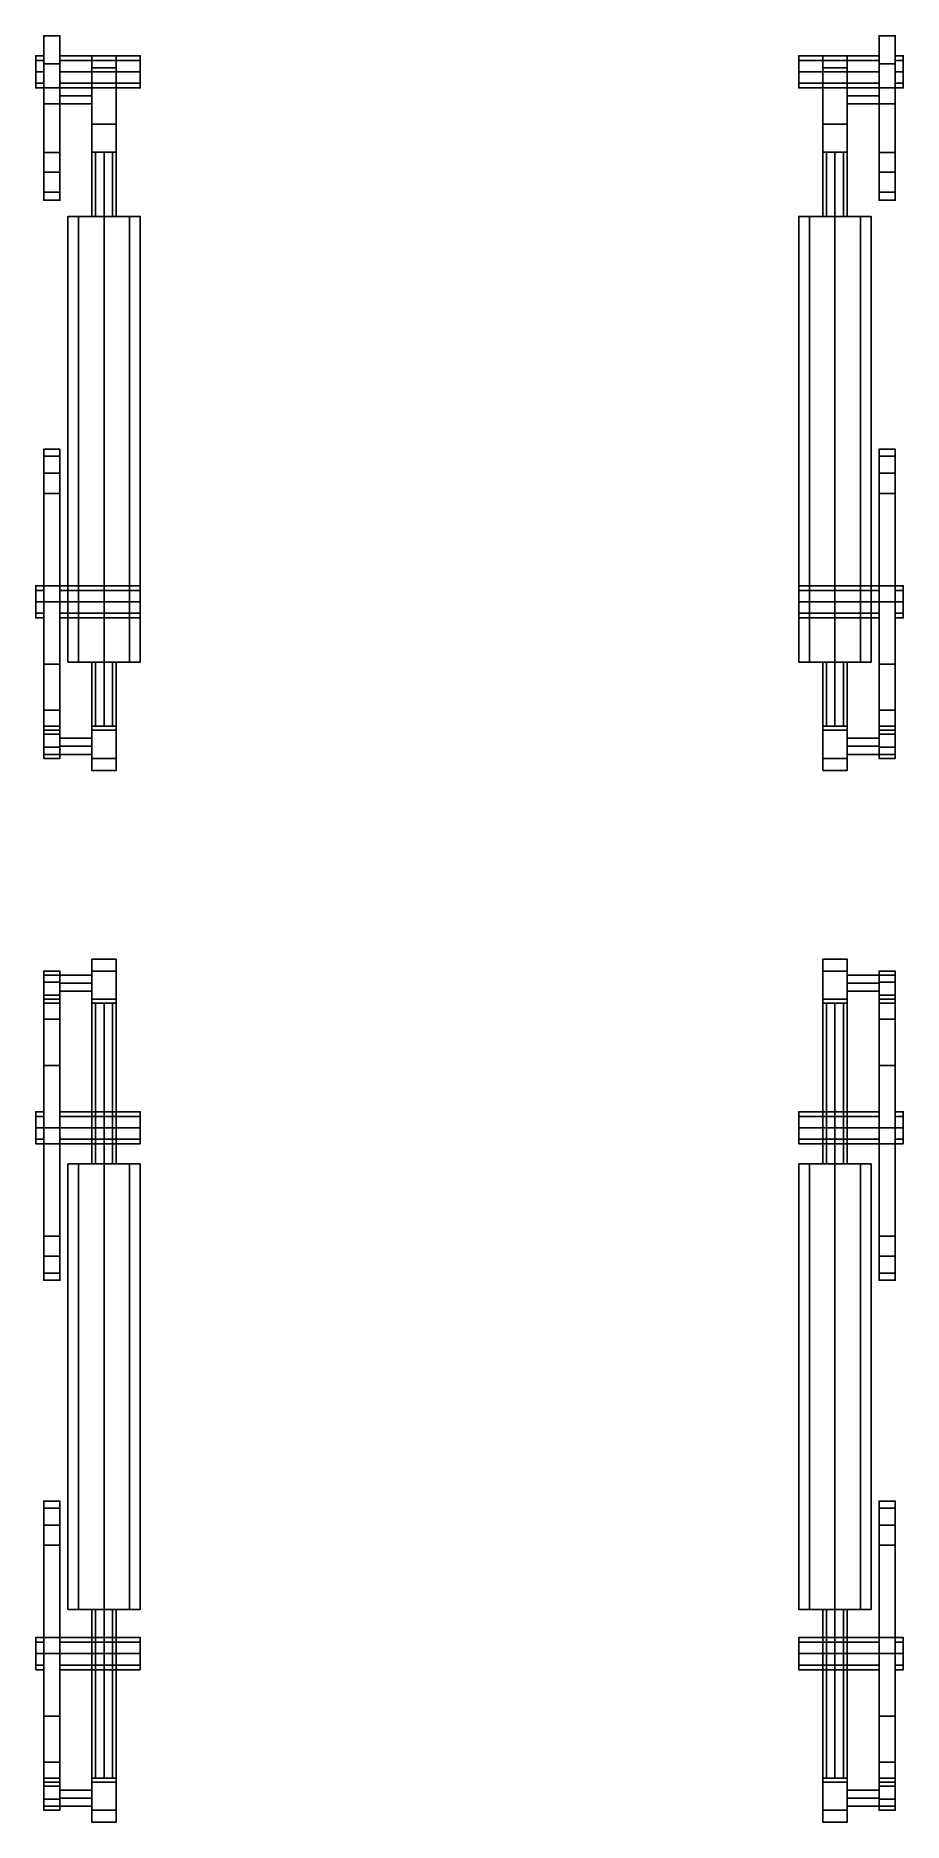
# Model space of a CAD drawing. Extents: x -1.08 to 1.08, y -2.1 to 2.35.
import ezdxf

# ---------------------------------------------------------------- set-up
doc = ezdxf.new("R2010")
doc.units = 0
doc.layers.add('SUSPENSION', color=5, linetype='CONTINUOUS')

msp = doc.modelspace()

# ---------------------------------------------------------------- linework, layer by layer
at = {"layer": 'SUSPENSION'}
for points in [[(-1.02, 2.35, 0.46), (-1.02, 2.28, 0.4), (-1.06, 2.28, 0.4), (-1.06, 2.35, 0.46)], [(-1.02, 2.28, 0.6), (-1.02, 2.35, 0.48), (-1.06, 2.35, 0.48), (-1.06, 2.28, 0.6)], [(-1.02, 2.35, 0.48), (-1.02, 2.35, 0.46), (-1.06, 2.35, 0.46), (-1.06, 2.35, 0.48)], [(-1.06, 2.28, 0.4), (-1.06, 2.22, 0.53), (-1.06, 2.35, 0.48), (-1.06, 2.35, 0.46)], [(-1.06, 2.22, 0.53), (-1.06, 2.22, 0.57), (-1.06, 2.28, 0.6), (-1.06, 2.35, 0.48)], [(-1.02, 2.35, 0.46), (-1.02, 2.35, 0.48), (-1.02, 2.22, 0.53), (-1.02, 2.28, 0.4)], [(-1.02, 2.35, 0.48), (-1.02, 2.28, 0.6), (-1.02, 2.22, 0.57), (-1.02, 2.22, 0.53)], [(1.02, 2.28, 0.4), (1.02, 2.22, 0.53), (1.02, 2.35, 0.48), (1.02, 2.35, 0.46)], [(1.02, 2.22, 0.53), (1.02, 2.22, 0.57), (1.02, 2.28, 0.6), (1.02, 2.35, 0.48)], [(1.06, 2.28, 0.6), (1.06, 2.35, 0.48), (1.02, 2.35, 0.48), (1.02, 2.28, 0.6)], [(1.06, 2.35, 0.48), (1.06, 2.35, 0.46), (1.02, 2.35, 0.46), (1.02, 2.35, 0.48)], [(1.06, 2.35, 0.46), (1.06, 2.28, 0.4), (1.02, 2.28, 0.4), (1.02, 2.35, 0.46)], [(1.06, 2.35, 0.48), (1.06, 2.28, 0.6), (1.06, 2.22, 0.57), (1.06, 2.22, 0.53)], [(1.06, 2.35, 0.46), (1.06, 2.35, 0.48), (1.06, 2.22, 0.53), (1.06, 2.28, 0.4)], [(-1.06, 2.2883, 0.5183), (-1.06, 2.3, 0.49), (-1.08, 2.3, 0.49), (-1.08, 2.2883, 0.5183)], [(-1.06, 2.3, 0.49), (-1.06, 2.2883, 0.4617), (-1.08, 2.2883, 0.4617), (-1.08, 2.3, 0.49)], [(-1.08, 2.2883, 0.4617), (-1.08, 2.22, 0.49), (-1.08, 2.2317, 0.5183), (-1.08, 2.3, 0.49)], [(-1.08, 2.3, 0.49), (-1.08, 2.2317, 0.5183), (-1.08, 2.26, 0.53), (-1.08, 2.2883, 0.5183)], [(-1.06, 2.26, 0.53), (-1.06, 2.2883, 0.5183), (-1.08, 2.2883, 0.5183), (-1.08, 2.26, 0.53)], [(-1.06, 2.2883, 0.4617), (-1.06, 2.26, 0.45), (-1.08, 2.26, 0.45), (-1.08, 2.2883, 0.4617)], [(-1.08, 2.26, 0.45), (-1.08, 2.2317, 0.4617), (-1.08, 2.22, 0.49), (-1.08, 2.2883, 0.4617)], [(-1.02, 2.28, 0.4), (-1.02, 2.0595, 0.2605), (-1.06, 2.0595, 0.2605), (-1.06, 2.28, 0.4)], [(-1.02, 2.22, 0.73), (-1.02, 2.28, 0.6), (-1.06, 2.28, 0.6), (-1.06, 2.22, 0.73)], [(-1.06, 2.0595, 0.2605), (-1.06, 2.01, 0.38), (-1.06, 2.22, 0.53), (-1.06, 2.28, 0.4)], [(-1.06, 2.22, 0.57), (-1.06, 2.18, 0.7), (-1.06, 2.22, 0.73), (-1.06, 2.28, 0.6)], [(-0.82, 2.3, 0.49), (-0.82, 2.2883, 0.4617), (-1.02, 2.2883, 0.4617), (-1.02, 2.3, 0.49)], [(-0.82, 2.2883, 0.5183), (-0.82, 2.3, 0.49), (-1.02, 2.3, 0.49), (-1.02, 2.2883, 0.5183)], [(-0.82, 2.2883, 0.4617), (-0.82, 2.26, 0.45), (-1.02, 2.26, 0.45), (-1.02, 2.2883, 0.4617)], [(-0.82, 2.26, 0.53), (-0.82, 2.2883, 0.5183), (-1.02, 2.2883, 0.5183), (-1.02, 2.26, 0.53)], [(-1.02, 2.28, 0.4), (-1.02, 2.22, 0.53), (-1.02, 2.01, 0.38), (-1.02, 2.0595, 0.2605)], [(-1.02, 2.28, 0.6), (-1.02, 2.22, 0.73), (-1.02, 2.18, 0.7), (-1.02, 2.22, 0.57)], [(-0.94, 2.27, 0.69), (-0.94, 2.27, 0.79), (-0.94, 2.3, 0.76), (-0.94, 2.3, 0.72)], [(-0.88, 2.3, 0.72), (-0.88, 2.27, 0.69), (-0.94, 2.27, 0.69), (-0.94, 2.3, 0.72)], [(-0.88, 2.27, 0.79), (-0.88, 2.3, 0.76), (-0.94, 2.3, 0.76), (-0.94, 2.27, 0.79)], [(-0.88, 2.3, 0.76), (-0.88, 2.3, 0.72), (-0.94, 2.3, 0.72), (-0.94, 2.3, 0.76)], [(-0.94, 2.13, 0.69), (-0.94, 2.13, 0.79), (-0.94, 2.27, 0.79), (-0.94, 2.27, 0.69)], [(-0.88, 2.13, 0.79), (-0.88, 2.27, 0.79), (-0.94, 2.27, 0.79), (-0.94, 2.13, 0.79)], [(-0.88, 2.27, 0.69), (-0.88, 2.13, 0.69), (-0.94, 2.13, 0.69), (-0.94, 2.27, 0.69)], [(-0.88, 2.3, 0.72), (-0.88, 2.3, 0.76), (-0.88, 2.27, 0.79), (-0.88, 2.27, 0.69)], [(-0.88, 2.27, 0.69), (-0.88, 2.27, 0.79), (-0.88, 2.13, 0.79), (-0.88, 2.13, 0.69)], [(1.02, 2.2883, 0.5183), (1.02, 2.3, 0.49), (0.82, 2.3, 0.49), (0.82, 2.2883, 0.5183)], [(1.02, 2.3, 0.49), (1.02, 2.2883, 0.4617), (0.82, 2.2883, 0.4617), (0.82, 2.3, 0.49)], [(1.02, 2.26, 0.53), (1.02, 2.2883, 0.5183), (0.82, 2.2883, 0.5183), (0.82, 2.26, 0.53)], [(1.02, 2.2883, 0.4617), (1.02, 2.26, 0.45), (0.82, 2.26, 0.45), (0.82, 2.2883, 0.4617)], [(0.94, 2.3, 0.76), (0.94, 2.3, 0.72), (0.88, 2.3, 0.72), (0.88, 2.3, 0.76)], [(0.94, 2.27, 0.79), (0.94, 2.3, 0.76), (0.88, 2.3, 0.76), (0.88, 2.27, 0.79)], [(0.94, 2.3, 0.72), (0.94, 2.27, 0.69), (0.88, 2.27, 0.69), (0.88, 2.3, 0.72)], [(0.88, 2.27, 0.69), (0.88, 2.27, 0.79), (0.88, 2.3, 0.76), (0.88, 2.3, 0.72)], [(0.94, 2.27, 0.69), (0.94, 2.13, 0.69), (0.88, 2.13, 0.69), (0.88, 2.27, 0.69)], [(0.94, 2.13, 0.79), (0.94, 2.27, 0.79), (0.88, 2.27, 0.79), (0.88, 2.13, 0.79)], [(0.88, 2.13, 0.69), (0.88, 2.13, 0.79), (0.88, 2.27, 0.79), (0.88, 2.27, 0.69)], [(0.94, 2.3, 0.72), (0.94, 2.3, 0.76), (0.94, 2.27, 0.79), (0.94, 2.27, 0.69)], [(0.94, 2.27, 0.69), (0.94, 2.27, 0.79), (0.94, 2.13, 0.79), (0.94, 2.13, 0.69)], [(1.02, 2.0595, 0.2605), (1.02, 2.01, 0.38), (1.02, 2.22, 0.53), (1.02, 2.28, 0.4)], [(1.06, 2.28, 0.4), (1.06, 2.0595, 0.2605), (1.02, 2.0595, 0.2605), (1.02, 2.28, 0.4)], [(1.02, 2.22, 0.57), (1.02, 2.18, 0.7), (1.02, 2.22, 0.73), (1.02, 2.28, 0.6)], [(1.06, 2.22, 0.73), (1.06, 2.28, 0.6), (1.02, 2.28, 0.6), (1.02, 2.22, 0.73)], [(1.06, 2.3, 0.49), (1.06, 2.2883, 0.5183), (1.08, 2.2883, 0.5183), (1.08, 2.3, 0.49)], [(1.06, 2.2883, 0.4617), (1.06, 2.3, 0.49), (1.08, 2.3, 0.49), (1.08, 2.2883, 0.4617)], [(1.06, 2.2883, 0.5183), (1.06, 2.26, 0.53), (1.08, 2.26, 0.53), (1.08, 2.2883, 0.5183)], [(1.06, 2.26, 0.45), (1.06, 2.2883, 0.4617), (1.08, 2.2883, 0.4617), (1.08, 2.26, 0.45)], [(1.06, 2.28, 0.4), (1.06, 2.22, 0.53), (1.06, 2.01, 0.38), (1.06, 2.0595, 0.2605)], [(1.06, 2.28, 0.6), (1.06, 2.22, 0.73), (1.06, 2.18, 0.7), (1.06, 2.22, 0.57)], [(1.08, 2.2883, 0.5183), (1.08, 2.22, 0.49), (1.08, 2.2317, 0.4617), (1.08, 2.3, 0.49)], [(1.08, 2.3, 0.49), (1.08, 2.2317, 0.4617), (1.08, 2.26, 0.45), (1.08, 2.2883, 0.4617)], [(1.08, 2.26, 0.53), (1.08, 2.2317, 0.5183), (1.08, 2.22, 0.49), (1.08, 2.2883, 0.5183)], [(-1.06, 2.2317, 0.5183), (-1.06, 2.26, 0.53), (-1.08, 2.26, 0.53), (-1.08, 2.2317, 0.5183)], [(-1.06, 2.26, 0.45), (-1.06, 2.2317, 0.4617), (-1.08, 2.2317, 0.4617), (-1.08, 2.26, 0.45)], [(-1.06, 2.22, 0.49), (-1.06, 2.2317, 0.5183), (-1.08, 2.2317, 0.5183), (-1.08, 2.22, 0.49)], [(-1.06, 2.2317, 0.4617), (-1.06, 2.22, 0.49), (-1.08, 2.22, 0.49), (-1.08, 2.2317, 0.4617)], [(-0.82, 2.26, 0.45), (-0.82, 2.2317, 0.4617), (-1.02, 2.2317, 0.4617), (-1.02, 2.26, 0.45)], [(-0.82, 2.2317, 0.5183), (-0.82, 2.26, 0.53), (-1.02, 2.26, 0.53), (-1.02, 2.2317, 0.5183)], [(-0.82, 2.2317, 0.4617), (-0.82, 2.22, 0.49), (-1.02, 2.22, 0.49), (-1.02, 2.2317, 0.4617)], [(-0.82, 2.22, 0.49), (-0.82, 2.2317, 0.5183), (-1.02, 2.2317, 0.5183), (-1.02, 2.22, 0.49)], [(1.02, 2.2317, 0.5183), (1.02, 2.26, 0.53), (0.82, 2.26, 0.53), (0.82, 2.2317, 0.5183)], [(1.02, 2.26, 0.45), (1.02, 2.2317, 0.4617), (0.82, 2.2317, 0.4617), (0.82, 2.26, 0.45)], [(1.02, 2.22, 0.49), (1.02, 2.2317, 0.5183), (0.82, 2.2317, 0.5183), (0.82, 2.22, 0.49)], [(1.02, 2.2317, 0.4617), (1.02, 2.22, 0.49), (0.82, 2.22, 0.49), (0.82, 2.2317, 0.4617)], [(1.06, 2.26, 0.53), (1.06, 2.2317, 0.5183), (1.08, 2.2317, 0.5183), (1.08, 2.26, 0.53)], [(1.06, 2.2317, 0.4617), (1.06, 2.26, 0.45), (1.08, 2.26, 0.45), (1.08, 2.2317, 0.4617)], [(1.06, 2.2317, 0.5183), (1.06, 2.22, 0.49), (1.08, 2.22, 0.49), (1.08, 2.2317, 0.5183)], [(1.06, 2.22, 0.49), (1.06, 2.2317, 0.4617), (1.08, 2.2317, 0.4617), (1.08, 2.22, 0.49)], [(-1.02, 2.01, 0.38), (-1.02, 2.22, 0.53), (-1.06, 2.22, 0.53), (-1.06, 2.01, 0.38)], [(-1.02, 2.22, 0.53), (-1.02, 2.22, 0.57), (-1.06, 2.22, 0.57), (-1.06, 2.22, 0.53)], [(-1.02, 2.22, 0.57), (-1.02, 2.18, 0.7), (-1.06, 2.18, 0.7), (-1.06, 2.22, 0.57)], [(-1.02, 2.18, 0.78), (-1.02, 2.22, 0.78), (-1.06, 2.22, 0.78), (-1.06, 2.18, 0.78)], [(-1.02, 2.22, 0.78), (-1.02, 2.22, 0.73), (-1.06, 2.22, 0.73), (-1.06, 2.22, 0.78)], [(-1.06, 2.18, 0.7), (-1.06, 2.18, 0.78), (-1.06, 2.22, 0.78), (-1.06, 2.22, 0.73)], [(-1.02, 2.22, 0.73), (-1.02, 2.22, 0.78), (-1.02, 2.18, 0.78), (-1.02, 2.18, 0.7)], [(-0.94, 2.2, 0.77), (-0.94, 2.22, 0.75), (-1.02, 2.22, 0.75), (-1.02, 2.2, 0.77)], [(-0.94, 2.22, 0.75), (-0.94, 2.2, 0.73), (-1.02, 2.2, 0.73), (-1.02, 2.22, 0.75)], [(-0.94, 2.18, 0.75), (-0.94, 2.2, 0.77), (-1.02, 2.2, 0.77), (-1.02, 2.18, 0.75)], [(-0.94, 2.2, 0.73), (-0.94, 2.18, 0.75), (-1.02, 2.18, 0.75), (-1.02, 2.2, 0.73)], [(1.02, 2.22, 0.75), (1.02, 2.2, 0.73), (0.94, 2.2, 0.73), (0.94, 2.22, 0.75)], [(1.02, 2.2, 0.77), (1.02, 2.22, 0.75), (0.94, 2.22, 0.75), (0.94, 2.2, 0.77)], [(1.02, 2.2, 0.73), (1.02, 2.18, 0.75), (0.94, 2.18, 0.75), (0.94, 2.2, 0.73)], [(1.02, 2.18, 0.75), (1.02, 2.2, 0.77), (0.94, 2.2, 0.77), (0.94, 2.18, 0.75)], [(1.06, 2.01, 0.38), (1.06, 2.22, 0.53), (1.02, 2.22, 0.53), (1.02, 2.01, 0.38)], [(1.02, 2.18, 0.7), (1.02, 2.18, 0.78), (1.02, 2.22, 0.78), (1.02, 2.22, 0.73)], [(1.06, 2.22, 0.78), (1.06, 2.22, 0.73), (1.02, 2.22, 0.73), (1.02, 2.22, 0.78)], [(1.06, 2.18, 0.78), (1.06, 2.22, 0.78), (1.02, 2.22, 0.78), (1.02, 2.18, 0.78)], [(1.06, 2.22, 0.57), (1.06, 2.18, 0.7), (1.02, 2.18, 0.7), (1.02, 2.22, 0.57)], [(1.06, 2.22, 0.53), (1.06, 2.22, 0.57), (1.02, 2.22, 0.57), (1.02, 2.22, 0.53)], [(1.06, 2.22, 0.73), (1.06, 2.22, 0.78), (1.06, 2.18, 0.78), (1.06, 2.18, 0.7)], [(-1.02, 2.18, 0.7), (-1.02, 2.18, 0.78), (-1.06, 2.18, 0.78), (-1.06, 2.18, 0.7)], [(1.06, 2.18, 0.7), (1.06, 2.18, 0.78), (1.02, 2.18, 0.78), (1.02, 2.18, 0.7)], [(-0.94, 2.06, 0.71), (-0.94, 2.06, 0.77), (-0.94, 2.13, 0.79), (-0.94, 2.13, 0.69)], [(-0.88, 2.06, 0.77), (-0.88, 2.13, 0.79), (-0.94, 2.13, 0.79), (-0.94, 2.06, 0.77)], [(-0.88, 2.13, 0.69), (-0.88, 2.06, 0.71), (-0.94, 2.06, 0.71), (-0.94, 2.13, 0.69)], [(-0.88, 2.13, 0.69), (-0.88, 2.13, 0.79), (-0.88, 2.06, 0.77), (-0.88, 2.06, 0.71)], [(0.94, 2.13, 0.69), (0.94, 2.06, 0.71), (0.88, 2.06, 0.71), (0.88, 2.13, 0.69)], [(0.94, 2.06, 0.77), (0.94, 2.13, 0.79), (0.88, 2.13, 0.79), (0.88, 2.06, 0.77)], [(0.88, 2.06, 0.71), (0.88, 2.06, 0.77), (0.88, 2.13, 0.79), (0.88, 2.13, 0.69)], [(0.94, 2.13, 0.69), (0.94, 2.13, 0.79), (0.94, 2.06, 0.77), (0.94, 2.06, 0.71)], [(-1.02, 2.0595, 0.2605), (-1.02, 2.01, 0.24), (-1.06, 2.01, 0.24), (-1.06, 2.0595, 0.2605)], [(-1.06, 2.01, 0.24), (-1.06, 1.9605, 0.3595), (-1.06, 2.01, 0.38), (-1.06, 2.0595, 0.2605)], [(-1.02, 2.0595, 0.2605), (-1.02, 2.01, 0.38), (-1.02, 1.9605, 0.3595), (-1.02, 2.01, 0.24)], [(-0.9312, 2.06, 0.7612), (-0.94, 2.06, 0.74), (-0.94, 1.9, 0.74), (-0.9312, 1.9, 0.7612)], [(-0.94, 2.06, 0.74), (-0.9312, 2.06, 0.7188), (-0.9312, 1.9, 0.7188), (-0.94, 1.9, 0.74)], [(-0.88, 2.06, 0.71), (-0.88, 2.06, 0.77), (-0.94, 2.06, 0.77), (-0.94, 2.06, 0.71)], [(-0.91, 2.06, 0.77), (-0.9312, 2.06, 0.7612), (-0.9312, 1.9, 0.7612), (-0.91, 1.9, 0.77)], [(-0.9312, 2.06, 0.7188), (-0.91, 2.06, 0.71), (-0.91, 1.9, 0.71), (-0.9312, 1.9, 0.7188)], [(-0.8888, 2.06, 0.7612), (-0.91, 2.06, 0.77), (-0.91, 1.9, 0.77), (-0.8888, 1.9, 0.7612)], [(-0.91, 2.06, 0.71), (-0.8888, 2.06, 0.7188), (-0.8888, 1.9, 0.7188), (-0.91, 1.9, 0.71)], [(-0.88, 2.06, 0.74), (-0.8888, 2.06, 0.7612), (-0.8888, 1.9, 0.7612), (-0.88, 1.9, 0.74)], [(-0.8888, 2.06, 0.7188), (-0.88, 2.06, 0.74), (-0.88, 1.9, 0.74), (-0.8888, 1.9, 0.7188)], [(0.88, 2.06, 0.74), (0.8888, 2.06, 0.7188), (0.8888, 1.9, 0.7188), (0.88, 1.9, 0.74)], [(0.8888, 2.06, 0.7612), (0.88, 2.06, 0.74), (0.88, 1.9, 0.74), (0.8888, 1.9, 0.7612)], [(0.94, 2.06, 0.71), (0.94, 2.06, 0.77), (0.88, 2.06, 0.77), (0.88, 2.06, 0.71)], [(0.8888, 2.06, 0.7188), (0.91, 2.06, 0.71), (0.91, 1.9, 0.71), (0.8888, 1.9, 0.7188)], [(0.91, 2.06, 0.77), (0.8888, 2.06, 0.7612), (0.8888, 1.9, 0.7612), (0.91, 1.9, 0.77)], [(0.91, 2.06, 0.71), (0.9312, 2.06, 0.7188), (0.9312, 1.9, 0.7188), (0.91, 1.9, 0.71)], [(0.9312, 2.06, 0.7612), (0.91, 2.06, 0.77), (0.91, 1.9, 0.77), (0.9312, 1.9, 0.7612)], [(0.9312, 2.06, 0.7188), (0.94, 2.06, 0.74), (0.94, 1.9, 0.74), (0.9312, 1.9, 0.7188)], [(0.94, 2.06, 0.74), (0.9312, 2.06, 0.7612), (0.9312, 1.9, 0.7612), (0.94, 1.9, 0.74)], [(1.02, 2.01, 0.24), (1.02, 1.9605, 0.3595), (1.02, 2.01, 0.38), (1.02, 2.0595, 0.2605)], [(1.06, 2.0595, 0.2605), (1.06, 2.01, 0.24), (1.02, 2.01, 0.24), (1.02, 2.0595, 0.2605)], [(1.06, 2.0595, 0.2605), (1.06, 2.01, 0.38), (1.06, 1.9605, 0.3595), (1.06, 2.01, 0.24)], [(-1.02, 1.9605, 0.3595), (-1.02, 2.01, 0.38), (-1.06, 2.01, 0.38), (-1.06, 1.9605, 0.3595)], [(-1.02, 2.01, 0.24), (-1.02, 1.9605, 0.2605), (-1.06, 1.9605, 0.2605), (-1.06, 2.01, 0.24)], [(-1.06, 1.9605, 0.2605), (-1.06, 1.94, 0.31), (-1.06, 1.9605, 0.3595), (-1.06, 2.01, 0.24)], [(-1.02, 2.01, 0.24), (-1.02, 1.9605, 0.3595), (-1.02, 1.94, 0.31), (-1.02, 1.9605, 0.2605)], [(1.02, 1.9605, 0.2605), (1.02, 1.94, 0.31), (1.02, 1.9605, 0.3595), (1.02, 2.01, 0.24)], [(1.06, 2.01, 0.24), (1.06, 1.9605, 0.2605), (1.02, 1.9605, 0.2605), (1.02, 2.01, 0.24)], [(1.06, 1.9605, 0.3595), (1.06, 2.01, 0.38), (1.02, 2.01, 0.38), (1.02, 1.9605, 0.3595)], [(1.06, 2.01, 0.24), (1.06, 1.9605, 0.3595), (1.06, 1.94, 0.31), (1.06, 1.9605, 0.2605)], [(-1.02, 1.94, 0.31), (-1.02, 1.9605, 0.3595), (-1.06, 1.9605, 0.3595), (-1.06, 1.94, 0.31)], [(-1.02, 1.9605, 0.2605), (-1.02, 1.94, 0.31), (-1.06, 1.94, 0.31), (-1.06, 1.9605, 0.2605)], [(1.06, 1.9605, 0.2605), (1.06, 1.94, 0.31), (1.02, 1.94, 0.31), (1.02, 1.9605, 0.2605)], [(1.06, 1.94, 0.31), (1.06, 1.9605, 0.3595), (1.02, 1.9605, 0.3595), (1.02, 1.94, 0.31)], [(-0.9736, 1.9, 0.8036), (-1, 1.9, 0.74), (-1, 0.79, 0.74), (-0.9736, 0.79, 0.8036)], [(-1, 1.9, 0.74), (-0.9736, 1.9, 0.6764), (-0.9736, 0.79, 0.6764), (-1, 0.79, 0.74)], [(-0.9736, 1.9, 0.8036), (-0.9312, 1.9, 0.7612), (-0.94, 1.9, 0.74), (-1, 1.9, 0.74)], [(-1, 1.9, 0.74), (-0.94, 1.9, 0.74), (-0.9312, 1.9, 0.7188), (-0.9736, 1.9, 0.6764)], [(-0.91, 1.9, 0.83), (-0.9736, 1.9, 0.8036), (-0.9736, 0.79, 0.8036), (-0.91, 0.79, 0.83)], [(-0.9736, 1.9, 0.6764), (-0.91, 1.9, 0.65), (-0.91, 0.79, 0.65), (-0.9736, 0.79, 0.6764)], [(-0.91, 1.9, 0.83), (-0.91, 1.9, 0.77), (-0.9312, 1.9, 0.7612), (-0.9736, 1.9, 0.8036)], [(-0.9736, 1.9, 0.6764), (-0.9312, 1.9, 0.7188), (-0.91, 1.9, 0.71), (-0.91, 1.9, 0.65)], [(-0.8464, 1.9, 0.8036), (-0.91, 1.9, 0.83), (-0.91, 0.79, 0.83), (-0.8464, 0.79, 0.8036)], [(-0.91, 1.9, 0.65), (-0.8464, 1.9, 0.6764), (-0.8464, 0.79, 0.6764), (-0.91, 0.79, 0.65)], [(-0.91, 1.9, 0.65), (-0.91, 1.9, 0.71), (-0.8888, 1.9, 0.7188), (-0.8464, 1.9, 0.6764)], [(-0.8464, 1.9, 0.8036), (-0.8888, 1.9, 0.7612), (-0.91, 1.9, 0.77), (-0.91, 1.9, 0.83)], [(-0.8464, 1.9, 0.6764), (-0.8888, 1.9, 0.7188), (-0.88, 1.9, 0.74), (-0.82, 1.9, 0.74)], [(-0.82, 1.9, 0.74), (-0.88, 1.9, 0.74), (-0.8888, 1.9, 0.7612), (-0.8464, 1.9, 0.8036)], [(-0.82, 1.9, 0.74), (-0.8464, 1.9, 0.8036), (-0.8464, 0.79, 0.8036), (-0.82, 0.79, 0.74)], [(-0.8464, 1.9, 0.6764), (-0.82, 1.9, 0.74), (-0.82, 0.79, 0.74), (-0.8464, 0.79, 0.6764)], [(0.82, 1.9, 0.74), (0.88, 1.9, 0.74), (0.8888, 1.9, 0.7188), (0.8464, 1.9, 0.6764)], [(0.8464, 1.9, 0.8036), (0.8888, 1.9, 0.7612), (0.88, 1.9, 0.74), (0.82, 1.9, 0.74)], [(0.82, 1.9, 0.74), (0.8464, 1.9, 0.6764), (0.8464, 0.79, 0.6764), (0.82, 0.79, 0.74)], [(0.8464, 1.9, 0.8036), (0.82, 1.9, 0.74), (0.82, 0.79, 0.74), (0.8464, 0.79, 0.8036)], [(0.8464, 1.9, 0.6764), (0.8888, 1.9, 0.7188), (0.91, 1.9, 0.71), (0.91, 1.9, 0.65)], [(0.91, 1.9, 0.83), (0.91, 1.9, 0.77), (0.8888, 1.9, 0.7612), (0.8464, 1.9, 0.8036)], [(0.8464, 1.9, 0.6764), (0.91, 1.9, 0.65), (0.91, 0.79, 0.65), (0.8464, 0.79, 0.6764)], [(0.91, 1.9, 0.83), (0.8464, 1.9, 0.8036), (0.8464, 0.79, 0.8036), (0.91, 0.79, 0.83)], [(0.9736, 1.9, 0.8036), (0.9312, 1.9, 0.7612), (0.91, 1.9, 0.77), (0.91, 1.9, 0.83)], [(0.91, 1.9, 0.65), (0.91, 1.9, 0.71), (0.9312, 1.9, 0.7188), (0.9736, 1.9, 0.6764)], [(0.91, 1.9, 0.65), (0.9736, 1.9, 0.6764), (0.9736, 0.79, 0.6764), (0.91, 0.79, 0.65)], [(0.9736, 1.9, 0.8036), (0.91, 1.9, 0.83), (0.91, 0.79, 0.83), (0.9736, 0.79, 0.8036)], [(1, 1.9, 0.74), (0.94, 1.9, 0.74), (0.9312, 1.9, 0.7612), (0.9736, 1.9, 0.8036)], [(0.9736, 1.9, 0.6764), (0.9312, 1.9, 0.7188), (0.94, 1.9, 0.74), (1, 1.9, 0.74)], [(0.9736, 1.9, 0.6764), (1, 1.9, 0.74), (1, 0.79, 0.74), (0.9736, 0.79, 0.6764)], [(1, 1.9, 0.74), (0.9736, 1.9, 0.8036), (0.9736, 0.79, 0.8036), (1, 0.79, 0.74)], [(-1.02, 1.3024, 0.3524), (-1.02, 1.32, 0.31), (-1.06, 1.32, 0.31), (-1.06, 1.3024, 0.3524)], [(-1.02, 1.32, 0.31), (-1.02, 1.3024, 0.2676), (-1.06, 1.3024, 0.2676), (-1.06, 1.32, 0.31)], [(-1.06, 1.3024, 0.3524), (-1.06, 1.32, 0.31), (-1.06, 1.3024, 0.2676), (-1.06, 1.26, 0.37)], [(-1.02, 1.26, 0.37), (-1.02, 1.3024, 0.3524), (-1.06, 1.3024, 0.3524), (-1.06, 1.26, 0.37)], [(-1.02, 1.3024, 0.2676), (-1.02, 1.26, 0.25), (-1.06, 1.26, 0.25), (-1.06, 1.3024, 0.2676)], [(-1.06, 1.3024, 0.2676), (-1.06, 1.26, 0.25), (-1.06, 1.21, 0.25), (-1.06, 1.26, 0.37)], [(-1.02, 1.26, 0.37), (-1.02, 1.3024, 0.2676), (-1.02, 1.32, 0.31), (-1.02, 1.3024, 0.3524)], [(-1.02, 1.26, 0.37), (-1.02, 1.21, 0.25), (-1.02, 1.26, 0.25), (-1.02, 1.3024, 0.2676)], [(1.02, 1.3024, 0.3524), (1.02, 1.32, 0.31), (1.02, 1.3024, 0.2676), (1.02, 1.26, 0.37)], [(1.06, 1.3024, 0.3524), (1.06, 1.32, 0.31), (1.02, 1.32, 0.31), (1.02, 1.3024, 0.3524)], [(1.06, 1.32, 0.31), (1.06, 1.3024, 0.2676), (1.02, 1.3024, 0.2676), (1.02, 1.32, 0.31)], [(1.02, 1.3024, 0.2676), (1.02, 1.26, 0.25), (1.02, 1.21, 0.25), (1.02, 1.26, 0.37)], [(1.06, 1.26, 0.37), (1.06, 1.3024, 0.3524), (1.02, 1.3024, 0.3524), (1.02, 1.26, 0.37)], [(1.06, 1.3024, 0.2676), (1.06, 1.26, 0.25), (1.02, 1.26, 0.25), (1.02, 1.3024, 0.2676)], [(1.06, 1.26, 0.37), (1.06, 1.3024, 0.2676), (1.06, 1.32, 0.31), (1.06, 1.3024, 0.3524)], [(1.06, 1.26, 0.37), (1.06, 1.21, 0.25), (1.06, 1.26, 0.25), (1.06, 1.3024, 0.2676)], [(-1.02, 0.98, 0.54), (-1.02, 1.26, 0.37), (-1.06, 1.26, 0.37), (-1.06, 0.98, 0.54)], [(-1.02, 1.26, 0.25), (-1.02, 1.21, 0.25), (-1.06, 1.21, 0.25), (-1.06, 1.26, 0.25)], [(-1.06, 0.98, 0.54), (-1.06, 1.26, 0.37), (-1.06, 1.21, 0.25), (-1.06, 0.94, 0.39)], [(-1.02, 0.94, 0.39), (-1.02, 1.21, 0.25), (-1.02, 1.26, 0.37), (-1.02, 0.98, 0.54)], [(1.02, 0.98, 0.54), (1.02, 1.26, 0.37), (1.02, 1.21, 0.25), (1.02, 0.94, 0.39)], [(1.06, 0.98, 0.54), (1.06, 1.26, 0.37), (1.02, 1.26, 0.37), (1.02, 0.98, 0.54)], [(1.06, 1.26, 0.25), (1.06, 1.21, 0.25), (1.02, 1.21, 0.25), (1.02, 1.26, 0.25)], [(1.06, 0.94, 0.39), (1.06, 1.21, 0.25), (1.06, 1.26, 0.37), (1.06, 0.98, 0.54)], [(-1.02, 1.21, 0.25), (-1.02, 0.94, 0.39), (-1.06, 0.94, 0.39), (-1.06, 1.21, 0.25)], [(1.06, 1.21, 0.25), (1.06, 0.94, 0.39), (1.02, 0.94, 0.39), (1.02, 1.21, 0.25)], [(-1.08, 0.9683, 0.4217), (-1.08, 0.9, 0.45), (-1.08, 0.9117, 0.4783), (-1.08, 0.98, 0.45)], [(-1.06, 0.98, 0.45), (-1.06, 0.9683, 0.4217), (-1.08, 0.9683, 0.4217), (-1.08, 0.98, 0.45)], [(-1.08, 0.98, 0.45), (-1.08, 0.9117, 0.4783), (-1.08, 0.94, 0.49), (-1.08, 0.9683, 0.4783)], [(-1.06, 0.9683, 0.4783), (-1.06, 0.98, 0.45), (-1.08, 0.98, 0.45), (-1.08, 0.9683, 0.4783)], [(-1.06, 0.94, 0.39), (-1.06, 0.94, 0.39), (-1.06, 0.7847, 0.47), (-1.06, 0.98, 0.54)], [(-1.02, 0.63, 0.54), (-1.02, 0.98, 0.54), (-1.06, 0.98, 0.54), (-1.06, 0.63, 0.54)], [(-1.06, 0.7847, 0.47), (-1.06, 0.55, 0.47), (-1.06, 0.63, 0.54), (-1.06, 0.98, 0.54)], [(-1.02, 0.98, 0.54), (-1.02, 0.7847, 0.47), (-1.02, 0.94, 0.39)], [(-1.02, 0.98, 0.54), (-1.02, 0.63, 0.54), (-1.02, 0.55, 0.47), (-1.02, 0.7847, 0.47)], [(-0.82, 0.98, 0.45), (-0.82, 0.9683, 0.4217), (-1.02, 0.9683, 0.4217), (-1.02, 0.98, 0.45)], [(-0.82, 0.9683, 0.4783), (-0.82, 0.98, 0.45), (-1.02, 0.98, 0.45), (-1.02, 0.9683, 0.4783)], [(1.02, 0.98, 0.45), (1.02, 0.9683, 0.4217), (0.82, 0.9683, 0.4217), (0.82, 0.98, 0.45)], [(1.02, 0.9683, 0.4783), (1.02, 0.98, 0.45), (0.82, 0.98, 0.45), (0.82, 0.9683, 0.4783)], [(1.02, 0.7847, 0.47), (1.02, 0.55, 0.47), (1.02, 0.63, 0.54), (1.02, 0.98, 0.54)], [(1.02, 0.94, 0.39), (1.02, 0.94, 0.39), (1.02, 0.7847, 0.47), (1.02, 0.98, 0.54)], [(1.06, 0.63, 0.54), (1.06, 0.98, 0.54), (1.02, 0.98, 0.54), (1.02, 0.63, 0.54)], [(1.06, 0.98, 0.54), (1.06, 0.63, 0.54), (1.06, 0.55, 0.47), (1.06, 0.7847, 0.47)], [(1.06, 0.98, 0.54), (1.06, 0.7847, 0.47), (1.06, 0.94, 0.39)], [(1.06, 0.9683, 0.4217), (1.06, 0.98, 0.45), (1.08, 0.98, 0.45), (1.08, 0.9683, 0.4217)], [(1.06, 0.98, 0.45), (1.06, 0.9683, 0.4783), (1.08, 0.9683, 0.4783), (1.08, 0.98, 0.45)], [(1.08, 0.98, 0.45), (1.08, 0.9117, 0.4217), (1.08, 0.94, 0.41), (1.08, 0.9683, 0.4217)], [(1.08, 0.9683, 0.4783), (1.08, 0.9, 0.45), (1.08, 0.9117, 0.4217), (1.08, 0.98, 0.45)], [(-1.08, 0.94, 0.41), (-1.08, 0.9117, 0.4217), (-1.08, 0.9, 0.45), (-1.08, 0.9683, 0.4217)], [(-1.06, 0.9683, 0.4217), (-1.06, 0.94, 0.41), (-1.08, 0.94, 0.41), (-1.08, 0.9683, 0.4217)], [(-1.06, 0.94, 0.49), (-1.06, 0.9683, 0.4783), (-1.08, 0.9683, 0.4783), (-1.08, 0.94, 0.49)], [(-1.06, 0.94, 0.41), (-1.06, 0.9117, 0.4217), (-1.08, 0.9117, 0.4217), (-1.08, 0.94, 0.41)], [(-1.06, 0.9117, 0.4783), (-1.06, 0.94, 0.49), (-1.08, 0.94, 0.49), (-1.08, 0.9117, 0.4783)], [(-1.06, 0.94, 0.39), (-1.06, 0.67, 0.25), (-1.06, 0.62, 0.37), (-1.06, 0.7847, 0.47)], [(-1.06, 0.67, 0.25), (-1.06, 0.94, 0.39), (-1.02, 0.94, 0.39), (-1.02, 0.67, 0.25)], [(-0.82, 0.94, 0.49), (-0.82, 0.9683, 0.4783), (-1.02, 0.9683, 0.4783), (-1.02, 0.94, 0.49)], [(-0.82, 0.9683, 0.4217), (-0.82, 0.94, 0.41), (-1.02, 0.94, 0.41), (-1.02, 0.9683, 0.4217)], [(-1.02, 0.7847, 0.47), (-1.02, 0.62, 0.37), (-1.02, 0.67, 0.25), (-1.02, 0.94, 0.39)], [(-0.82, 0.9117, 0.4783), (-0.82, 0.94, 0.49), (-1.02, 0.94, 0.49), (-1.02, 0.9117, 0.4783)], [(-0.82, 0.94, 0.41), (-0.82, 0.9117, 0.4217), (-1.02, 0.9117, 0.4217), (-1.02, 0.94, 0.41)], [(1.02, 0.9683, 0.4217), (1.02, 0.94, 0.41), (0.82, 0.94, 0.41), (0.82, 0.9683, 0.4217)], [(1.02, 0.94, 0.49), (1.02, 0.9683, 0.4783), (0.82, 0.9683, 0.4783), (0.82, 0.94, 0.49)], [(1.02, 0.94, 0.41), (1.02, 0.9117, 0.4217), (0.82, 0.9117, 0.4217), (0.82, 0.94, 0.41)], [(1.02, 0.9117, 0.4783), (1.02, 0.94, 0.49), (0.82, 0.94, 0.49), (0.82, 0.9117, 0.4783)], [(1.02, 0.94, 0.39), (1.02, 0.67, 0.25), (1.02, 0.62, 0.37), (1.02, 0.7847, 0.47)], [(1.02, 0.67, 0.25), (1.02, 0.94, 0.39), (1.06, 0.94, 0.39), (1.06, 0.67, 0.25)], [(1.06, 0.94, 0.41), (1.06, 0.9683, 0.4217), (1.08, 0.9683, 0.4217), (1.08, 0.94, 0.41)], [(1.06, 0.9683, 0.4783), (1.06, 0.94, 0.49), (1.08, 0.94, 0.49), (1.08, 0.9683, 0.4783)], [(1.06, 0.7847, 0.47), (1.06, 0.62, 0.37), (1.06, 0.67, 0.25), (1.06, 0.94, 0.39)], [(1.06, 0.9117, 0.4217), (1.06, 0.94, 0.41), (1.08, 0.94, 0.41), (1.08, 0.9117, 0.4217)], [(1.06, 0.94, 0.49), (1.06, 0.9117, 0.4783), (1.08, 0.9117, 0.4783), (1.08, 0.94, 0.49)], [(1.08, 0.94, 0.49), (1.08, 0.9117, 0.4783), (1.08, 0.9, 0.45), (1.08, 0.9683, 0.4783)], [(-1.06, 0.9117, 0.4217), (-1.06, 0.9, 0.45), (-1.08, 0.9, 0.45), (-1.08, 0.9117, 0.4217)], [(-1.06, 0.9, 0.45), (-1.06, 0.9117, 0.4783), (-1.08, 0.9117, 0.4783), (-1.08, 0.9, 0.45)], [(-0.82, 0.9117, 0.4217), (-0.82, 0.9, 0.45), (-1.02, 0.9, 0.45), (-1.02, 0.9117, 0.4217)], [(-0.82, 0.9, 0.45), (-0.82, 0.9117, 0.4783), (-1.02, 0.9117, 0.4783), (-1.02, 0.9, 0.45)], [(1.02, 0.9117, 0.4217), (1.02, 0.9, 0.45), (0.82, 0.9, 0.45), (0.82, 0.9117, 0.4217)], [(1.02, 0.9, 0.45), (1.02, 0.9117, 0.4783), (0.82, 0.9117, 0.4783), (0.82, 0.9, 0.45)], [(1.06, 0.9, 0.45), (1.06, 0.9117, 0.4217), (1.08, 0.9117, 0.4217), (1.08, 0.9, 0.45)], [(1.06, 0.9117, 0.4783), (1.06, 0.9, 0.45), (1.08, 0.9, 0.45), (1.08, 0.9117, 0.4783)], [(-1.06, 0.7847, 0.47), (-1.06, 0.62, 0.37), (-1.02, 0.62, 0.37), (-1.02, 0.7847, 0.47)], [(-1.02, 0.7847, 0.47), (-1.02, 0.55, 0.47), (-1.06, 0.55, 0.47), (-1.06, 0.7847, 0.47)], [(-1, 0.79, 0.74), (-0.94, 0.79, 0.74), (-0.9312, 0.79, 0.7612), (-0.9736, 0.79, 0.8036)], [(-0.9736, 0.79, 0.6764), (-0.9312, 0.79, 0.7188), (-0.94, 0.79, 0.74), (-1, 0.79, 0.74)], [(-0.9736, 0.79, 0.8036), (-0.9312, 0.79, 0.7612), (-0.91, 0.79, 0.77), (-0.91, 0.79, 0.83)], [(-0.91, 0.79, 0.65), (-0.91, 0.79, 0.71), (-0.9312, 0.79, 0.7188), (-0.9736, 0.79, 0.6764)], [(-0.94, 0.63, 0.74), (-0.9312, 0.63, 0.7612), (-0.9312, 0.79, 0.7612), (-0.94, 0.79, 0.74)], [(-0.9312, 0.63, 0.7188), (-0.94, 0.63, 0.74), (-0.94, 0.79, 0.74), (-0.9312, 0.79, 0.7188)], [(-0.9312, 0.63, 0.7612), (-0.91, 0.63, 0.77), (-0.91, 0.79, 0.77), (-0.9312, 0.79, 0.7612)], [(-0.91, 0.63, 0.71), (-0.9312, 0.63, 0.7188), (-0.9312, 0.79, 0.7188), (-0.91, 0.79, 0.71)], [(-0.8464, 0.79, 0.6764), (-0.8888, 0.79, 0.7188), (-0.91, 0.79, 0.71), (-0.91, 0.79, 0.65)], [(-0.91, 0.79, 0.83), (-0.91, 0.79, 0.77), (-0.8888, 0.79, 0.7612), (-0.8464, 0.79, 0.8036)], [(-0.91, 0.63, 0.77), (-0.8888, 0.63, 0.7612), (-0.8888, 0.79, 0.7612), (-0.91, 0.79, 0.77)], [(-0.8888, 0.63, 0.7188), (-0.91, 0.63, 0.71), (-0.91, 0.79, 0.71), (-0.8888, 0.79, 0.7188)], [(-0.82, 0.79, 0.74), (-0.88, 0.79, 0.74), (-0.8888, 0.79, 0.7188), (-0.8464, 0.79, 0.6764)], [(-0.8464, 0.79, 0.8036), (-0.8888, 0.79, 0.7612), (-0.88, 0.79, 0.74), (-0.82, 0.79, 0.74)], [(-0.8888, 0.63, 0.7612), (-0.88, 0.63, 0.74), (-0.88, 0.79, 0.74), (-0.8888, 0.79, 0.7612)], [(-0.88, 0.63, 0.74), (-0.8888, 0.63, 0.7188), (-0.8888, 0.79, 0.7188), (-0.88, 0.79, 0.74)], [(0.82, 0.79, 0.74), (0.88, 0.79, 0.74), (0.8888, 0.79, 0.7612), (0.8464, 0.79, 0.8036)], [(0.8464, 0.79, 0.6764), (0.8888, 0.79, 0.7188), (0.88, 0.79, 0.74), (0.82, 0.79, 0.74)], [(0.8464, 0.79, 0.8036), (0.8888, 0.79, 0.7612), (0.91, 0.79, 0.77), (0.91, 0.79, 0.83)], [(0.91, 0.79, 0.65), (0.91, 0.79, 0.71), (0.8888, 0.79, 0.7188), (0.8464, 0.79, 0.6764)], [(0.88, 0.63, 0.74), (0.8888, 0.63, 0.7612), (0.8888, 0.79, 0.7612), (0.88, 0.79, 0.74)], [(0.8888, 0.63, 0.7188), (0.88, 0.63, 0.74), (0.88, 0.79, 0.74), (0.8888, 0.79, 0.7188)], [(0.8888, 0.63, 0.7612), (0.91, 0.63, 0.77), (0.91, 0.79, 0.77), (0.8888, 0.79, 0.7612)], [(0.91, 0.63, 0.71), (0.8888, 0.63, 0.7188), (0.8888, 0.79, 0.7188), (0.91, 0.79, 0.71)], [(0.9736, 0.79, 0.6764), (0.9312, 0.79, 0.7188), (0.91, 0.79, 0.71), (0.91, 0.79, 0.65)], [(0.91, 0.79, 0.83), (0.91, 0.79, 0.77), (0.9312, 0.79, 0.7612), (0.9736, 0.79, 0.8036)], [(0.91, 0.63, 0.77), (0.9312, 0.63, 0.7612), (0.9312, 0.79, 0.7612), (0.91, 0.79, 0.77)], [(0.9312, 0.63, 0.7188), (0.91, 0.63, 0.71), (0.91, 0.79, 0.71), (0.9312, 0.79, 0.7188)], [(1, 0.79, 0.74), (0.94, 0.79, 0.74), (0.9312, 0.79, 0.7188), (0.9736, 0.79, 0.6764)], [(0.9736, 0.79, 0.8036), (0.9312, 0.79, 0.7612), (0.94, 0.79, 0.74), (1, 0.79, 0.74)], [(0.9312, 0.63, 0.7612), (0.94, 0.63, 0.74), (0.94, 0.79, 0.74), (0.9312, 0.79, 0.7612)], [(0.94, 0.63, 0.74), (0.9312, 0.63, 0.7188), (0.9312, 0.79, 0.7188), (0.94, 0.79, 0.74)], [(1.06, 0.7847, 0.47), (1.06, 0.55, 0.47), (1.02, 0.55, 0.47), (1.02, 0.7847, 0.47)], [(1.02, 0.7847, 0.47), (1.02, 0.62, 0.37), (1.06, 0.62, 0.37), (1.06, 0.7847, 0.47)], [(-1.06, 0.62, 0.37), (-1.06, 0.67, 0.25), (-1.06, 0.62, 0.25), (-1.06, 0.5776, 0.2676)], [(-1.06, 0.62, 0.25), (-1.06, 0.67, 0.25), (-1.02, 0.67, 0.25), (-1.02, 0.62, 0.25)], [(-1.02, 0.5776, 0.2676), (-1.02, 0.62, 0.25), (-1.02, 0.67, 0.25), (-1.02, 0.62, 0.37)], [(1.02, 0.62, 0.25), (1.02, 0.67, 0.25), (1.06, 0.67, 0.25), (1.06, 0.62, 0.25)], [(1.02, 0.62, 0.37), (1.02, 0.67, 0.25), (1.02, 0.62, 0.25), (1.02, 0.5776, 0.2676)], [(1.06, 0.5776, 0.2676), (1.06, 0.62, 0.25), (1.06, 0.67, 0.25), (1.06, 0.62, 0.37)], [(-1.02, 0.61, 0.69), (-1.02, 0.63, 0.54), (-1.06, 0.63, 0.54), (-1.06, 0.61, 0.69)], [(-1.06, 0.63, 0.54), (-1.06, 0.63, 0.54), (-1.06, 0.55, 0.47), (-1.06, 0.61, 0.69)], [(-0.88, 0.62, 0.78), (-0.88, 0.63, 0.77), (-0.94, 0.63, 0.77), (-0.94, 0.62, 0.78)], [(-0.88, 0.63, 0.77), (-0.88, 0.63, 0.71), (-0.94, 0.63, 0.71), (-0.94, 0.63, 0.77)], [(-0.88, 0.63, 0.71), (-0.88, 0.62, 0.69), (-0.94, 0.62, 0.69), (-0.94, 0.63, 0.71)], [(-0.94, 0.63, 0.77), (-0.94, 0.63, 0.71), (-0.94, 0.62, 0.69), (-0.94, 0.62, 0.78)], [(-0.88, 0.62, 0.78), (-0.88, 0.62, 0.69), (-0.88, 0.63, 0.71), (-0.88, 0.63, 0.77)], [(0.88, 0.63, 0.77), (0.88, 0.63, 0.71), (0.88, 0.62, 0.69), (0.88, 0.62, 0.78)], [(0.94, 0.62, 0.78), (0.94, 0.63, 0.77), (0.88, 0.63, 0.77), (0.88, 0.62, 0.78)], [(0.94, 0.63, 0.71), (0.94, 0.62, 0.69), (0.88, 0.62, 0.69), (0.88, 0.63, 0.71)], [(0.94, 0.63, 0.77), (0.94, 0.63, 0.71), (0.88, 0.63, 0.71), (0.88, 0.63, 0.77)], [(0.94, 0.62, 0.78), (0.94, 0.62, 0.69), (0.94, 0.63, 0.71), (0.94, 0.63, 0.77)], [(1.02, 0.63, 0.54), (1.02, 0.63, 0.54), (1.02, 0.55, 0.47), (1.02, 0.61, 0.69)], [(1.06, 0.61, 0.69), (1.06, 0.63, 0.54), (1.02, 0.63, 0.54), (1.02, 0.61, 0.69)], [(-1.06, 0.62, 0.37), (-1.06, 0.5776, 0.2676), (-1.06, 0.56, 0.31), (-1.06, 0.5776, 0.3524)], [(-1.06, 0.62, 0.37), (-1.06, 0.5776, 0.3524), (-1.02, 0.5776, 0.3524), (-1.02, 0.62, 0.37)], [(-1.06, 0.5776, 0.2676), (-1.06, 0.62, 0.25), (-1.02, 0.62, 0.25), (-1.02, 0.5776, 0.2676)], [(-1.02, 0.61, 0.77), (-1.02, 0.61, 0.69), (-1.06, 0.61, 0.69), (-1.06, 0.61, 0.77)], [(-1.02, 0.55, 0.77), (-1.02, 0.61, 0.77), (-1.06, 0.61, 0.77), (-1.06, 0.55, 0.77)], [(-1.06, 0.61, 0.77), (-1.06, 0.61, 0.69), (-1.06, 0.55, 0.47), (-1.06, 0.55, 0.77)], [(-1.02, 0.5776, 0.3524), (-1.02, 0.56, 0.31), (-1.02, 0.5776, 0.2676), (-1.02, 0.62, 0.37)], [(-1.02, 0.55, 0.77), (-1.02, 0.55, 0.47), (-1.02, 0.61, 0.69), (-1.02, 0.61, 0.77)], [(-0.94, 0.6, 0.75), (-0.94, 0.58, 0.73), (-1.02, 0.58, 0.73), (-1.02, 0.6, 0.75)], [(-0.94, 0.58, 0.77), (-0.94, 0.6, 0.75), (-1.02, 0.6, 0.75), (-1.02, 0.58, 0.77)], [(-0.94, 0.58, 0.73), (-0.94, 0.56, 0.75), (-1.02, 0.56, 0.75), (-1.02, 0.58, 0.73)], [(-0.94, 0.56, 0.75), (-0.94, 0.58, 0.77), (-1.02, 0.58, 0.77), (-1.02, 0.56, 0.75)], [(-0.88, 0.55, 0.78), (-0.88, 0.62, 0.78), (-0.94, 0.62, 0.78), (-0.94, 0.55, 0.78)], [(-0.88, 0.62, 0.69), (-0.88, 0.55, 0.69), (-0.94, 0.55, 0.69), (-0.94, 0.62, 0.69)], [(-0.94, 0.62, 0.78), (-0.94, 0.62, 0.69), (-0.94, 0.55, 0.69), (-0.94, 0.55, 0.78)], [(-0.88, 0.55, 0.78), (-0.88, 0.55, 0.69), (-0.88, 0.62, 0.69), (-0.88, 0.62, 0.78)], [(0.88, 0.62, 0.78), (0.88, 0.62, 0.69), (0.88, 0.55, 0.69), (0.88, 0.55, 0.78)], [(0.94, 0.62, 0.69), (0.94, 0.55, 0.69), (0.88, 0.55, 0.69), (0.88, 0.62, 0.69)], [(0.94, 0.55, 0.78), (0.94, 0.62, 0.78), (0.88, 0.62, 0.78), (0.88, 0.55, 0.78)], [(0.94, 0.55, 0.78), (0.94, 0.55, 0.69), (0.94, 0.62, 0.69), (0.94, 0.62, 0.78)], [(1.02, 0.58, 0.77), (1.02, 0.6, 0.75), (0.94, 0.6, 0.75), (0.94, 0.58, 0.77)], [(1.02, 0.6, 0.75), (1.02, 0.58, 0.73), (0.94, 0.58, 0.73), (0.94, 0.6, 0.75)], [(1.02, 0.56, 0.75), (1.02, 0.58, 0.77), (0.94, 0.58, 0.77), (0.94, 0.56, 0.75)], [(1.02, 0.58, 0.73), (1.02, 0.56, 0.75), (0.94, 0.56, 0.75), (0.94, 0.58, 0.73)], [(1.02, 0.5776, 0.2676), (1.02, 0.62, 0.25), (1.06, 0.62, 0.25), (1.06, 0.5776, 0.2676)], [(1.02, 0.62, 0.37), (1.02, 0.5776, 0.3524), (1.06, 0.5776, 0.3524), (1.06, 0.62, 0.37)], [(1.02, 0.62, 0.37), (1.02, 0.5776, 0.2676), (1.02, 0.56, 0.31), (1.02, 0.5776, 0.3524)], [(1.02, 0.61, 0.77), (1.02, 0.61, 0.69), (1.02, 0.55, 0.47), (1.02, 0.55, 0.77)], [(1.06, 0.55, 0.77), (1.06, 0.61, 0.77), (1.02, 0.61, 0.77), (1.02, 0.55, 0.77)], [(1.06, 0.61, 0.77), (1.06, 0.61, 0.69), (1.02, 0.61, 0.69), (1.02, 0.61, 0.77)], [(1.06, 0.5776, 0.3524), (1.06, 0.56, 0.31), (1.06, 0.5776, 0.2676), (1.06, 0.62, 0.37)], [(1.06, 0.55, 0.77), (1.06, 0.55, 0.47), (1.06, 0.61, 0.69), (1.06, 0.61, 0.77)], [(-1.06, 0.5776, 0.3524), (-1.06, 0.56, 0.31), (-1.02, 0.56, 0.31), (-1.02, 0.5776, 0.3524)], [(-1.06, 0.56, 0.31), (-1.06, 0.5776, 0.2676), (-1.02, 0.5776, 0.2676), (-1.02, 0.56, 0.31)], [(-1.02, 0.55, 0.47), (-1.02, 0.55, 0.77), (-1.06, 0.55, 0.77), (-1.06, 0.55, 0.47)], [(-0.88, 0.55, 0.69), (-0.88, 0.52, 0.72), (-0.94, 0.52, 0.72), (-0.94, 0.55, 0.69)], [(-0.88, 0.52, 0.76), (-0.88, 0.55, 0.78), (-0.94, 0.55, 0.78), (-0.94, 0.52, 0.76)], [(-0.94, 0.55, 0.78), (-0.94, 0.55, 0.69), (-0.94, 0.52, 0.72), (-0.94, 0.52, 0.76)], [(-0.88, 0.52, 0.76), (-0.88, 0.52, 0.72), (-0.88, 0.55, 0.69), (-0.88, 0.55, 0.78)], [(0.88, 0.55, 0.78), (0.88, 0.55, 0.69), (0.88, 0.52, 0.72), (0.88, 0.52, 0.76)], [(0.94, 0.52, 0.76), (0.94, 0.55, 0.78), (0.88, 0.55, 0.78), (0.88, 0.52, 0.76)], [(0.94, 0.55, 0.69), (0.94, 0.52, 0.72), (0.88, 0.52, 0.72), (0.88, 0.55, 0.69)], [(0.94, 0.52, 0.76), (0.94, 0.52, 0.72), (0.94, 0.55, 0.69), (0.94, 0.55, 0.78)], [(1.02, 0.56, 0.31), (1.02, 0.5776, 0.2676), (1.06, 0.5776, 0.2676), (1.06, 0.56, 0.31)], [(1.02, 0.5776, 0.3524), (1.02, 0.56, 0.31), (1.06, 0.56, 0.31), (1.06, 0.5776, 0.3524)], [(1.06, 0.55, 0.47), (1.06, 0.55, 0.77), (1.02, 0.55, 0.77), (1.02, 0.55, 0.47)], [(-0.88, 0.52, 0.72), (-0.88, 0.52, 0.76), (-0.94, 0.52, 0.76), (-0.94, 0.52, 0.72)], [(0.94, 0.52, 0.72), (0.94, 0.52, 0.76), (0.88, 0.52, 0.76), (0.88, 0.52, 0.72)], [(-0.94, 0.05, 0.76), (-0.94, 0.02, 0.78), (-0.88, 0.02, 0.78), (-0.88, 0.05, 0.76)], [(-0.94, 0.05, 0.76), (-0.94, 0.05, 0.72), (-0.94, 0.02, 0.69), (-0.94, 0.02, 0.78)], [(-0.94, 0.05, 0.72), (-0.94, 0.05, 0.76), (-0.88, 0.05, 0.76), (-0.88, 0.05, 0.72)], [(-0.94, 0.02, 0.69), (-0.94, 0.05, 0.72), (-0.88, 0.05, 0.72), (-0.88, 0.02, 0.69)], [(-0.88, 0.02, 0.78), (-0.88, 0.02, 0.69), (-0.88, 0.05, 0.72), (-0.88, 0.05, 0.76)], [(0.88, 0.02, 0.69), (0.88, 0.05, 0.72), (0.94, 0.05, 0.72), (0.94, 0.02, 0.69)], [(0.88, 0.05, 0.72), (0.88, 0.05, 0.76), (0.94, 0.05, 0.76), (0.94, 0.05, 0.72)], [(0.88, 0.05, 0.76), (0.88, 0.05, 0.72), (0.88, 0.02, 0.69), (0.88, 0.02, 0.78)], [(0.88, 0.05, 0.76), (0.88, 0.02, 0.78), (0.94, 0.02, 0.78), (0.94, 0.05, 0.76)], [(0.94, 0.02, 0.78), (0.94, 0.02, 0.69), (0.94, 0.05, 0.72), (0.94, 0.05, 0.76)], [(-1.06, -0.41, 0.54), (-1.06, -0.06, 0.54), (-1.06, 0.02, 0.47), (-1.06, -0.2147, 0.47)], [(-1.06, 0.02, 0.77), (-1.06, 0.02, 0.47), (-1.06, -0.04, 0.69), (-1.06, -0.04, 0.77)], [(-1.06, 0.02, 0.47), (-1.06, 0.02, 0.77), (-1.02, 0.02, 0.77), (-1.02, 0.02, 0.47)], [(-1.06, -0.2147, 0.47), (-1.06, 0.02, 0.47), (-1.02, 0.02, 0.47), (-1.02, -0.2147, 0.47)], [(-1.06, 0.02, 0.77), (-1.06, -0.04, 0.77), (-1.02, -0.04, 0.77), (-1.02, 0.02, 0.77)], [(-1.02, 0.01, 0.31), (-1.02, -0.0076, 0.2676), (-1.06, -0.0076, 0.2676), (-1.06, 0.01, 0.31)], [(-1.02, -0.0076, 0.3524), (-1.02, 0.01, 0.31), (-1.06, 0.01, 0.31), (-1.06, -0.0076, 0.3524)], [(-1.06, -0.0076, 0.3524), (-1.06, 0.01, 0.31), (-1.06, -0.0076, 0.2676), (-1.06, -0.05, 0.37)], [(-1.02, -0.2147, 0.47), (-1.02, 0.02, 0.47), (-1.02, -0.06, 0.54), (-1.02, -0.41, 0.54)], [(-1.02, -0.06, 0.54), (-1.02, -0.06, 0.54), (-1.02, 0.02, 0.47), (-1.02, -0.04, 0.69)], [(-1.02, -0.04, 0.77), (-1.02, -0.04, 0.69), (-1.02, 0.02, 0.47), (-1.02, 0.02, 0.77)], [(-1.02, -0.05, 0.37), (-1.02, -0.0076, 0.2676), (-1.02, 0.01, 0.31), (-1.02, -0.0076, 0.3524)], [(-1.02, 0.01, 0.75), (-1.02, -0.01, 0.77), (-0.94, -0.01, 0.77), (-0.94, 0.01, 0.75)], [(-1.02, -0.01, 0.73), (-1.02, 0.01, 0.75), (-0.94, 0.01, 0.75), (-0.94, -0.01, 0.73)], [(-0.94, -0.05, 0.69), (-0.94, 0.02, 0.69), (-0.88, 0.02, 0.69), (-0.88, -0.05, 0.69)], [(-0.94, 0.02, 0.78), (-0.94, 0.02, 0.69), (-0.94, -0.05, 0.69), (-0.94, -0.05, 0.78)], [(-0.94, 0.02, 0.78), (-0.94, -0.05, 0.78), (-0.88, -0.05, 0.78), (-0.88, 0.02, 0.78)], [(-0.88, -0.05, 0.78), (-0.88, -0.05, 0.69), (-0.88, 0.02, 0.69), (-0.88, 0.02, 0.78)], [(0.88, 0.02, 0.78), (0.88, -0.05, 0.78), (0.94, -0.05, 0.78), (0.94, 0.02, 0.78)], [(0.88, 0.02, 0.78), (0.88, 0.02, 0.69), (0.88, -0.05, 0.69), (0.88, -0.05, 0.78)], [(0.88, -0.05, 0.69), (0.88, 0.02, 0.69), (0.94, 0.02, 0.69), (0.94, -0.05, 0.69)], [(0.94, -0.05, 0.78), (0.94, -0.05, 0.69), (0.94, 0.02, 0.69), (0.94, 0.02, 0.78)], [(0.94, -0.01, 0.73), (0.94, 0.01, 0.75), (1.02, 0.01, 0.75), (1.02, -0.01, 0.73)], [(0.94, 0.01, 0.75), (0.94, -0.01, 0.77), (1.02, -0.01, 0.77), (1.02, 0.01, 0.75)], [(1.02, 0.02, 0.47), (1.02, 0.02, 0.77), (1.06, 0.02, 0.77), (1.06, 0.02, 0.47)], [(1.02, 0.02, 0.77), (1.02, 0.02, 0.47), (1.02, -0.04, 0.69), (1.02, -0.04, 0.77)], [(1.02, -0.41, 0.54), (1.02, -0.06, 0.54), (1.02, 0.02, 0.47), (1.02, -0.2147, 0.47)], [(1.02, -0.2147, 0.47), (1.02, 0.02, 0.47), (1.06, 0.02, 0.47), (1.06, -0.2147, 0.47)], [(1.02, 0.02, 0.77), (1.02, -0.04, 0.77), (1.06, -0.04, 0.77), (1.06, 0.02, 0.77)], [(1.02, -0.0076, 0.3524), (1.02, 0.01, 0.31), (1.02, -0.0076, 0.2676), (1.02, -0.05, 0.37)], [(1.06, -0.0076, 0.3524), (1.06, 0.01, 0.31), (1.02, 0.01, 0.31), (1.02, -0.0076, 0.3524)], [(1.06, 0.01, 0.31), (1.06, -0.0076, 0.2676), (1.02, -0.0076, 0.2676), (1.02, 0.01, 0.31)], [(1.06, -0.04, 0.77), (1.06, -0.04, 0.69), (1.06, 0.02, 0.47), (1.06, 0.02, 0.77)], [(1.06, -0.06, 0.54), (1.06, -0.06, 0.54), (1.06, 0.02, 0.47), (1.06, -0.04, 0.69)], [(1.06, -0.2147, 0.47), (1.06, 0.02, 0.47), (1.06, -0.06, 0.54), (1.06, -0.41, 0.54)], [(1.06, -0.05, 0.37), (1.06, -0.0076, 0.2676), (1.06, 0.01, 0.31), (1.06, -0.0076, 0.3524)], [(-1.02, -0.0076, 0.2676), (-1.02, -0.05, 0.25), (-1.06, -0.05, 0.25), (-1.06, -0.0076, 0.2676)], [(-1.02, -0.05, 0.37), (-1.02, -0.0076, 0.3524), (-1.06, -0.0076, 0.3524), (-1.06, -0.05, 0.37)], [(-1.06, -0.0076, 0.2676), (-1.06, -0.05, 0.25), (-1.06, -0.1, 0.25), (-1.06, -0.05, 0.37)], [(-1.06, -0.04, 0.77), (-1.06, -0.04, 0.69), (-1.02, -0.04, 0.69), (-1.02, -0.04, 0.77)], [(-1.06, -0.04, 0.69), (-1.06, -0.06, 0.54), (-1.02, -0.06, 0.54), (-1.02, -0.04, 0.69)], [(-1.02, -0.05, 0.37), (-1.02, -0.1, 0.25), (-1.02, -0.05, 0.25), (-1.02, -0.0076, 0.2676)], [(-1.02, -0.01, 0.77), (-1.02, -0.03, 0.75), (-0.94, -0.03, 0.75), (-0.94, -0.01, 0.77)], [(-1.02, -0.03, 0.75), (-1.02, -0.01, 0.73), (-0.94, -0.01, 0.73), (-0.94, -0.03, 0.75)], [(0.94, -0.03, 0.75), (0.94, -0.01, 0.73), (1.02, -0.01, 0.73), (1.02, -0.03, 0.75)], [(0.94, -0.01, 0.77), (0.94, -0.03, 0.75), (1.02, -0.03, 0.75), (1.02, -0.01, 0.77)], [(1.02, -0.0076, 0.2676), (1.02, -0.05, 0.25), (1.02, -0.1, 0.25), (1.02, -0.05, 0.37)], [(1.06, -0.05, 0.37), (1.06, -0.0076, 0.3524), (1.02, -0.0076, 0.3524), (1.02, -0.05, 0.37)], [(1.06, -0.0076, 0.2676), (1.06, -0.05, 0.25), (1.02, -0.05, 0.25), (1.02, -0.0076, 0.2676)], [(1.02, -0.04, 0.69), (1.02, -0.06, 0.54), (1.06, -0.06, 0.54), (1.06, -0.04, 0.69)], [(1.02, -0.04, 0.77), (1.02, -0.04, 0.69), (1.06, -0.04, 0.69), (1.06, -0.04, 0.77)], [(1.06, -0.05, 0.37), (1.06, -0.1, 0.25), (1.06, -0.05, 0.25), (1.06, -0.0076, 0.2676)], [(-1.06, -0.2147, 0.47), (-1.06, -0.05, 0.37), (-1.06, -0.1, 0.25), (-1.06, -0.37, 0.39)], [(-1.02, -0.2147, 0.47), (-1.02, -0.05, 0.37), (-1.06, -0.05, 0.37), (-1.06, -0.2147, 0.47)], [(-1.02, -0.05, 0.25), (-1.02, -0.1, 0.25), (-1.06, -0.1, 0.25), (-1.06, -0.05, 0.25)], [(-1.06, -0.06, 0.54), (-1.06, -0.41, 0.54), (-1.02, -0.41, 0.54), (-1.02, -0.06, 0.54)], [(-1.02, -0.37, 0.39), (-1.02, -0.1, 0.25), (-1.02, -0.05, 0.37), (-1.02, -0.2147, 0.47)], [(-0.94, -0.06, 0.71), (-0.94, -0.05, 0.69), (-0.88, -0.05, 0.69), (-0.88, -0.06, 0.71)], [(-0.94, -0.05, 0.78), (-0.94, -0.06, 0.77), (-0.88, -0.06, 0.77), (-0.88, -0.05, 0.78)], [(-0.94, -0.05, 0.78), (-0.94, -0.05, 0.69), (-0.94, -0.06, 0.71), (-0.94, -0.06, 0.77)], [(-0.94, -0.06, 0.77), (-0.94, -0.06, 0.71), (-0.88, -0.06, 0.71), (-0.88, -0.06, 0.77)], [(-0.9312, -0.06, 0.7612), (-0.94, -0.06, 0.74), (-0.94, -0.46, 0.74), (-0.9312, -0.46, 0.7612)], [(-0.94, -0.06, 0.74), (-0.9312, -0.06, 0.7188), (-0.9312, -0.46, 0.7188), (-0.94, -0.46, 0.74)], [(-0.91, -0.06, 0.77), (-0.9312, -0.06, 0.7612), (-0.9312, -0.46, 0.7612), (-0.91, -0.46, 0.77)], [(-0.9312, -0.06, 0.7188), (-0.91, -0.06, 0.71), (-0.91, -0.46, 0.71), (-0.9312, -0.46, 0.7188)], [(-0.8888, -0.06, 0.7612), (-0.91, -0.06, 0.77), (-0.91, -0.46, 0.77), (-0.8888, -0.46, 0.7612)], [(-0.91, -0.06, 0.71), (-0.8888, -0.06, 0.7188), (-0.8888, -0.46, 0.7188), (-0.91, -0.46, 0.71)], [(-0.88, -0.06, 0.74), (-0.8888, -0.06, 0.7612), (-0.8888, -0.46, 0.7612), (-0.88, -0.46, 0.74)], [(-0.8888, -0.06, 0.7188), (-0.88, -0.06, 0.74), (-0.88, -0.46, 0.74), (-0.8888, -0.46, 0.7188)], [(-0.88, -0.06, 0.77), (-0.88, -0.06, 0.71), (-0.88, -0.05, 0.69), (-0.88, -0.05, 0.78)], [(0.88, -0.06, 0.71), (0.88, -0.05, 0.69), (0.94, -0.05, 0.69), (0.94, -0.06, 0.71)], [(0.88, -0.05, 0.78), (0.88, -0.05, 0.69), (0.88, -0.06, 0.71), (0.88, -0.06, 0.77)], [(0.88, -0.05, 0.78), (0.88, -0.06, 0.77), (0.94, -0.06, 0.77), (0.94, -0.05, 0.78)], [(0.88, -0.06, 0.74), (0.8888, -0.06, 0.7188), (0.8888, -0.46, 0.7188), (0.88, -0.46, 0.74)], [(0.8888, -0.06, 0.7612), (0.88, -0.06, 0.74), (0.88, -0.46, 0.74), (0.8888, -0.46, 0.7612)], [(0.88, -0.06, 0.77), (0.88, -0.06, 0.71), (0.94, -0.06, 0.71), (0.94, -0.06, 0.77)], [(0.8888, -0.06, 0.7188), (0.91, -0.06, 0.71), (0.91, -0.46, 0.71), (0.8888, -0.46, 0.7188)], [(0.91, -0.06, 0.77), (0.8888, -0.06, 0.7612), (0.8888, -0.46, 0.7612), (0.91, -0.46, 0.77)], [(0.91, -0.06, 0.71), (0.9312, -0.06, 0.7188), (0.9312, -0.46, 0.7188), (0.91, -0.46, 0.71)], [(0.9312, -0.06, 0.7612), (0.91, -0.06, 0.77), (0.91, -0.46, 0.77), (0.9312, -0.46, 0.7612)], [(0.9312, -0.06, 0.7188), (0.94, -0.06, 0.74), (0.94, -0.46, 0.74), (0.9312, -0.46, 0.7188)], [(0.94, -0.06, 0.74), (0.9312, -0.06, 0.7612), (0.9312, -0.46, 0.7612), (0.94, -0.46, 0.74)], [(0.94, -0.06, 0.77), (0.94, -0.06, 0.71), (0.94, -0.05, 0.69), (0.94, -0.05, 0.78)], [(1.06, -0.05, 0.25), (1.06, -0.1, 0.25), (1.02, -0.1, 0.25), (1.02, -0.05, 0.25)], [(1.06, -0.2147, 0.47), (1.06, -0.05, 0.37), (1.02, -0.05, 0.37), (1.02, -0.2147, 0.47)], [(1.02, -0.2147, 0.47), (1.02, -0.05, 0.37), (1.02, -0.1, 0.25), (1.02, -0.37, 0.39)], [(1.02, -0.06, 0.54), (1.02, -0.41, 0.54), (1.06, -0.41, 0.54), (1.06, -0.06, 0.54)], [(1.06, -0.37, 0.39), (1.06, -0.1, 0.25), (1.06, -0.05, 0.37), (1.06, -0.2147, 0.47)], [(-1.02, -0.1, 0.25), (-1.02, -0.37, 0.39), (-1.06, -0.37, 0.39), (-1.06, -0.1, 0.25)], [(1.06, -0.1, 0.25), (1.06, -0.37, 0.39), (1.02, -0.37, 0.39), (1.02, -0.1, 0.25)], [(-1.06, -0.41, 0.54), (-1.06, -0.2147, 0.47), (-1.06, -0.37, 0.39)], [(-1.02, -0.37, 0.39), (-1.02, -0.37, 0.39), (-1.02, -0.2147, 0.47), (-1.02, -0.41, 0.54)], [(1.02, -0.41, 0.54), (1.02, -0.2147, 0.47), (1.02, -0.37, 0.39)], [(1.06, -0.37, 0.39), (1.06, -0.37, 0.39), (1.06, -0.2147, 0.47), (1.06, -0.41, 0.54)], [(-1.08, -0.37, 0.49), (-1.08, -0.3417, 0.4783), (-1.08, -0.33, 0.45), (-1.08, -0.3983, 0.4783)], [(-1.08, -0.3983, 0.4783), (-1.08, -0.33, 0.45), (-1.08, -0.3417, 0.4217), (-1.08, -0.41, 0.45)], [(-1.06, -0.33, 0.45), (-1.06, -0.3417, 0.4217), (-1.08, -0.3417, 0.4217), (-1.08, -0.33, 0.45)], [(-1.06, -0.3417, 0.4783), (-1.06, -0.33, 0.45), (-1.08, -0.33, 0.45), (-1.08, -0.3417, 0.4783)], [(-1.06, -0.37, 0.49), (-1.06, -0.3417, 0.4783), (-1.08, -0.3417, 0.4783), (-1.08, -0.37, 0.49)], [(-1.08, -0.41, 0.45), (-1.08, -0.3417, 0.4217), (-1.08, -0.37, 0.41), (-1.08, -0.3983, 0.4217)], [(-1.06, -0.3417, 0.4217), (-1.06, -0.37, 0.41), (-1.08, -0.37, 0.41), (-1.08, -0.3417, 0.4217)], [(-1.02, -0.33, 0.45), (-1.02, -0.3417, 0.4783), (-0.82, -0.3417, 0.4783), (-0.82, -0.33, 0.45)], [(-1.02, -0.3417, 0.4217), (-1.02, -0.33, 0.45), (-0.82, -0.33, 0.45), (-0.82, -0.3417, 0.4217)], [(-1.02, -0.3417, 0.4783), (-1.02, -0.37, 0.49), (-0.82, -0.37, 0.49), (-0.82, -0.3417, 0.4783)], [(-1.02, -0.37, 0.41), (-1.02, -0.3417, 0.4217), (-0.82, -0.3417, 0.4217), (-0.82, -0.37, 0.41)], [(0.82, -0.3417, 0.4217), (0.82, -0.33, 0.45), (1.02, -0.33, 0.45), (1.02, -0.3417, 0.4217)], [(0.82, -0.33, 0.45), (0.82, -0.3417, 0.4783), (1.02, -0.3417, 0.4783), (1.02, -0.33, 0.45)], [(0.82, -0.3417, 0.4783), (0.82, -0.37, 0.49), (1.02, -0.37, 0.49), (1.02, -0.3417, 0.4783)], [(0.82, -0.37, 0.41), (0.82, -0.3417, 0.4217), (1.02, -0.3417, 0.4217), (1.02, -0.37, 0.41)], [(1.06, -0.3417, 0.4217), (1.06, -0.33, 0.45), (1.08, -0.33, 0.45), (1.08, -0.3417, 0.4217)], [(1.06, -0.33, 0.45), (1.06, -0.3417, 0.4783), (1.08, -0.3417, 0.4783), (1.08, -0.33, 0.45)], [(1.06, -0.3417, 0.4783), (1.06, -0.37, 0.49), (1.08, -0.37, 0.49), (1.08, -0.3417, 0.4783)], [(1.06, -0.37, 0.41), (1.06, -0.3417, 0.4217), (1.08, -0.3417, 0.4217), (1.08, -0.37, 0.41)], [(1.08, -0.37, 0.41), (1.08, -0.3417, 0.4217), (1.08, -0.33, 0.45), (1.08, -0.3983, 0.4217)], [(1.08, -0.3983, 0.4217), (1.08, -0.33, 0.45), (1.08, -0.3417, 0.4783), (1.08, -0.41, 0.45)], [(1.08, -0.41, 0.45), (1.08, -0.3417, 0.4783), (1.08, -0.37, 0.49), (1.08, -0.3983, 0.4783)], [(-1.06, -0.3983, 0.4783), (-1.06, -0.37, 0.49), (-1.08, -0.37, 0.49), (-1.08, -0.3983, 0.4783)], [(-1.06, -0.37, 0.41), (-1.06, -0.3983, 0.4217), (-1.08, -0.3983, 0.4217), (-1.08, -0.37, 0.41)], [(-1.06, -0.3983, 0.4217), (-1.06, -0.41, 0.45), (-1.08, -0.41, 0.45), (-1.08, -0.3983, 0.4217)], [(-1.06, -0.41, 0.45), (-1.06, -0.3983, 0.4783), (-1.08, -0.3983, 0.4783), (-1.08, -0.41, 0.45)], [(-1.06, -0.37, 0.39), (-1.06, -0.64, 0.25), (-1.06, -0.69, 0.37), (-1.06, -0.41, 0.54)], [(-1.06, -0.64, 0.25), (-1.06, -0.37, 0.39), (-1.02, -0.37, 0.39), (-1.02, -0.64, 0.25)], [(-1.02, -0.41, 0.54), (-1.02, -0.69, 0.37), (-1.02, -0.64, 0.25), (-1.02, -0.37, 0.39)], [(-1.02, -0.37, 0.49), (-1.02, -0.3983, 0.4783), (-0.82, -0.3983, 0.4783), (-0.82, -0.37, 0.49)], [(-1.02, -0.3983, 0.4217), (-1.02, -0.37, 0.41), (-0.82, -0.37, 0.41), (-0.82, -0.3983, 0.4217)], [(-1.02, -0.3983, 0.4783), (-1.02, -0.41, 0.45), (-0.82, -0.41, 0.45), (-0.82, -0.3983, 0.4783)], [(-1.02, -0.41, 0.45), (-1.02, -0.3983, 0.4217), (-0.82, -0.3983, 0.4217), (-0.82, -0.41, 0.45)], [(0.82, -0.37, 0.49), (0.82, -0.3983, 0.4783), (1.02, -0.3983, 0.4783), (1.02, -0.37, 0.49)], [(0.82, -0.3983, 0.4217), (0.82, -0.37, 0.41), (1.02, -0.37, 0.41), (1.02, -0.3983, 0.4217)], [(0.82, -0.41, 0.45), (0.82, -0.3983, 0.4217), (1.02, -0.3983, 0.4217), (1.02, -0.41, 0.45)], [(0.82, -0.3983, 0.4783), (0.82, -0.41, 0.45), (1.02, -0.41, 0.45), (1.02, -0.3983, 0.4783)], [(1.02, -0.37, 0.39), (1.02, -0.64, 0.25), (1.02, -0.69, 0.37), (1.02, -0.41, 0.54)], [(1.02, -0.64, 0.25), (1.02, -0.37, 0.39), (1.06, -0.37, 0.39), (1.06, -0.64, 0.25)], [(1.06, -0.41, 0.54), (1.06, -0.69, 0.37), (1.06, -0.64, 0.25), (1.06, -0.37, 0.39)], [(1.06, -0.37, 0.49), (1.06, -0.3983, 0.4783), (1.08, -0.3983, 0.4783), (1.08, -0.37, 0.49)], [(1.06, -0.3983, 0.4217), (1.06, -0.37, 0.41), (1.08, -0.37, 0.41), (1.08, -0.3983, 0.4217)], [(1.06, -0.41, 0.45), (1.06, -0.3983, 0.4217), (1.08, -0.3983, 0.4217), (1.08, -0.41, 0.45)], [(1.06, -0.3983, 0.4783), (1.06, -0.41, 0.45), (1.08, -0.41, 0.45), (1.08, -0.3983, 0.4783)], [(-1.06, -0.41, 0.54), (-1.06, -0.69, 0.37), (-1.02, -0.69, 0.37), (-1.02, -0.41, 0.54)], [(1.02, -0.41, 0.54), (1.02, -0.69, 0.37), (1.06, -0.69, 0.37), (1.06, -0.41, 0.54)], [(-1, -0.46, 0.74), (-0.9736, -0.46, 0.6764), (-0.9736, -1.57, 0.6764), (-1, -1.57, 0.74)], [(-0.9736, -0.46, 0.8036), (-1, -0.46, 0.74), (-1, -1.57, 0.74), (-0.9736, -1.57, 0.8036)], [(-1, -0.46, 0.74), (-0.94, -0.46, 0.74), (-0.9312, -0.46, 0.7188), (-0.9736, -0.46, 0.6764)], [(-0.9736, -0.46, 0.8036), (-0.9312, -0.46, 0.7612), (-0.94, -0.46, 0.74), (-1, -0.46, 0.74)], [(-0.9736, -0.46, 0.6764), (-0.91, -0.46, 0.65), (-0.91, -1.57, 0.65), (-0.9736, -1.57, 0.6764)], [(-0.91, -0.46, 0.83), (-0.9736, -0.46, 0.8036), (-0.9736, -1.57, 0.8036), (-0.91, -1.57, 0.83)], [(-0.9736, -0.46, 0.6764), (-0.9312, -0.46, 0.7188), (-0.91, -0.46, 0.71), (-0.91, -0.46, 0.65)], [(-0.91, -0.46, 0.83), (-0.91, -0.46, 0.77), (-0.9312, -0.46, 0.7612), (-0.9736, -0.46, 0.8036)], [(-0.91, -0.46, 0.65), (-0.8464, -0.46, 0.6764), (-0.8464, -1.57, 0.6764), (-0.91, -1.57, 0.65)], [(-0.8464, -0.46, 0.8036), (-0.91, -0.46, 0.83), (-0.91, -1.57, 0.83), (-0.8464, -1.57, 0.8036)], [(-0.8464, -0.46, 0.8036), (-0.8888, -0.46, 0.7612), (-0.91, -0.46, 0.77), (-0.91, -0.46, 0.83)], [(-0.91, -0.46, 0.65), (-0.91, -0.46, 0.71), (-0.8888, -0.46, 0.7188), (-0.8464, -0.46, 0.6764)], [(-0.82, -0.46, 0.74), (-0.88, -0.46, 0.74), (-0.8888, -0.46, 0.7612), (-0.8464, -0.46, 0.8036)], [(-0.8464, -0.46, 0.6764), (-0.8888, -0.46, 0.7188), (-0.88, -0.46, 0.74), (-0.82, -0.46, 0.74)], [(-0.8464, -0.46, 0.6764), (-0.82, -0.46, 0.74), (-0.82, -1.57, 0.74), (-0.8464, -1.57, 0.6764)], [(-0.82, -0.46, 0.74), (-0.8464, -0.46, 0.8036), (-0.8464, -1.57, 0.8036), (-0.82, -1.57, 0.74)], [(0.8464, -0.46, 0.8036), (0.82, -0.46, 0.74), (0.82, -1.57, 0.74), (0.8464, -1.57, 0.8036)], [(0.82, -0.46, 0.74), (0.8464, -0.46, 0.6764), (0.8464, -1.57, 0.6764), (0.82, -1.57, 0.74)], [(0.8464, -0.46, 0.8036), (0.8888, -0.46, 0.7612), (0.88, -0.46, 0.74), (0.82, -0.46, 0.74)], [(0.82, -0.46, 0.74), (0.88, -0.46, 0.74), (0.8888, -0.46, 0.7188), (0.8464, -0.46, 0.6764)], [(0.91, -0.46, 0.83), (0.8464, -0.46, 0.8036), (0.8464, -1.57, 0.8036), (0.91, -1.57, 0.83)], [(0.8464, -0.46, 0.6764), (0.91, -0.46, 0.65), (0.91, -1.57, 0.65), (0.8464, -1.57, 0.6764)], [(0.91, -0.46, 0.83), (0.91, -0.46, 0.77), (0.8888, -0.46, 0.7612), (0.8464, -0.46, 0.8036)], [(0.8464, -0.46, 0.6764), (0.8888, -0.46, 0.7188), (0.91, -0.46, 0.71), (0.91, -0.46, 0.65)], [(0.9736, -0.46, 0.8036), (0.91, -0.46, 0.83), (0.91, -1.57, 0.83), (0.9736, -1.57, 0.8036)], [(0.91, -0.46, 0.65), (0.9736, -0.46, 0.6764), (0.9736, -1.57, 0.6764), (0.91, -1.57, 0.65)], [(0.91, -0.46, 0.65), (0.91, -0.46, 0.71), (0.9312, -0.46, 0.7188), (0.9736, -0.46, 0.6764)], [(0.9736, -0.46, 0.8036), (0.9312, -0.46, 0.7612), (0.91, -0.46, 0.77), (0.91, -0.46, 0.83)], [(0.9736, -0.46, 0.6764), (0.9312, -0.46, 0.7188), (0.94, -0.46, 0.74), (1, -0.46, 0.74)], [(1, -0.46, 0.74), (0.94, -0.46, 0.74), (0.9312, -0.46, 0.7612), (0.9736, -0.46, 0.8036)], [(1, -0.46, 0.74), (0.9736, -0.46, 0.8036), (0.9736, -1.57, 0.8036), (1, -1.57, 0.74)], [(0.9736, -0.46, 0.6764), (1, -0.46, 0.74), (1, -1.57, 0.74), (0.9736, -1.57, 0.6764)], [(-1.06, -0.69, 0.37), (-1.06, -0.64, 0.25), (-1.06, -0.69, 0.25), (-1.06, -0.7324, 0.2676)], [(-1.06, -0.69, 0.25), (-1.06, -0.64, 0.25), (-1.02, -0.64, 0.25), (-1.02, -0.69, 0.25)], [(-1.02, -0.7324, 0.2676), (-1.02, -0.69, 0.25), (-1.02, -0.64, 0.25), (-1.02, -0.69, 0.37)], [(1.02, -0.69, 0.25), (1.02, -0.64, 0.25), (1.06, -0.64, 0.25), (1.06, -0.69, 0.25)], [(1.02, -0.69, 0.37), (1.02, -0.64, 0.25), (1.02, -0.69, 0.25), (1.02, -0.7324, 0.2676)], [(1.06, -0.7324, 0.2676), (1.06, -0.69, 0.25), (1.06, -0.64, 0.25), (1.06, -0.69, 0.37)], [(-1.06, -0.69, 0.37), (-1.06, -0.7324, 0.2676), (-1.06, -0.75, 0.31), (-1.06, -0.7324, 0.3524)], [(-1.06, -0.69, 0.37), (-1.06, -0.7324, 0.3524), (-1.02, -0.7324, 0.3524), (-1.02, -0.69, 0.37)], [(-1.06, -0.7324, 0.2676), (-1.06, -0.69, 0.25), (-1.02, -0.69, 0.25), (-1.02, -0.7324, 0.2676)], [(-1.02, -0.7324, 0.3524), (-1.02, -0.75, 0.31), (-1.02, -0.7324, 0.2676), (-1.02, -0.69, 0.37)], [(1.02, -0.7324, 0.2676), (1.02, -0.69, 0.25), (1.06, -0.69, 0.25), (1.06, -0.7324, 0.2676)], [(1.02, -0.69, 0.37), (1.02, -0.7324, 0.3524), (1.06, -0.7324, 0.3524), (1.06, -0.69, 0.37)], [(1.02, -0.69, 0.37), (1.02, -0.7324, 0.2676), (1.02, -0.75, 0.31), (1.02, -0.7324, 0.3524)], [(1.06, -0.7324, 0.3524), (1.06, -0.75, 0.31), (1.06, -0.7324, 0.2676), (1.06, -0.69, 0.37)], [(-1.06, -0.7324, 0.3524), (-1.06, -0.75, 0.31), (-1.02, -0.75, 0.31), (-1.02, -0.7324, 0.3524)], [(-1.06, -0.75, 0.31), (-1.06, -0.7324, 0.2676), (-1.02, -0.7324, 0.2676), (-1.02, -0.75, 0.31)], [(1.02, -0.75, 0.31), (1.02, -0.7324, 0.2676), (1.06, -0.7324, 0.2676), (1.06, -0.75, 0.31)], [(1.02, -0.7324, 0.3524), (1.02, -0.75, 0.31), (1.06, -0.75, 0.31), (1.06, -0.7324, 0.3524)], [(-1.06, -1.3176, 0.3524), (-1.06, -1.3, 0.31), (-1.06, -1.3176, 0.2676), (-1.06, -1.36, 0.37)], [(-1.02, -1.3176, 0.3524), (-1.02, -1.3, 0.31), (-1.06, -1.3, 0.31), (-1.06, -1.3176, 0.3524)], [(-1.02, -1.3, 0.31), (-1.02, -1.3176, 0.2676), (-1.06, -1.3176, 0.2676), (-1.06, -1.3, 0.31)], [(-1.06, -1.3176, 0.2676), (-1.06, -1.36, 0.25), (-1.06, -1.41, 0.25), (-1.06, -1.36, 0.37)], [(-1.02, -1.36, 0.37), (-1.02, -1.3176, 0.3524), (-1.06, -1.3176, 0.3524), (-1.06, -1.36, 0.37)], [(-1.02, -1.3176, 0.2676), (-1.02, -1.36, 0.25), (-1.06, -1.36, 0.25), (-1.06, -1.3176, 0.2676)], [(-1.02, -1.36, 0.37), (-1.02, -1.3176, 0.2676), (-1.02, -1.3, 0.31), (-1.02, -1.3176, 0.3524)], [(-1.02, -1.36, 0.37), (-1.02, -1.41, 0.25), (-1.02, -1.36, 0.25), (-1.02, -1.3176, 0.2676)], [(1.06, -1.3, 0.31), (1.06, -1.3176, 0.2676), (1.02, -1.3176, 0.2676), (1.02, -1.3, 0.31)], [(1.06, -1.3176, 0.3524), (1.06, -1.3, 0.31), (1.02, -1.3, 0.31), (1.02, -1.3176, 0.3524)], [(1.02, -1.3176, 0.3524), (1.02, -1.3, 0.31), (1.02, -1.3176, 0.2676), (1.02, -1.36, 0.37)], [(1.06, -1.3176, 0.2676), (1.06, -1.36, 0.25), (1.02, -1.36, 0.25), (1.02, -1.3176, 0.2676)], [(1.06, -1.36, 0.37), (1.06, -1.3176, 0.3524), (1.02, -1.3176, 0.3524), (1.02, -1.36, 0.37)], [(1.02, -1.3176, 0.2676), (1.02, -1.36, 0.25), (1.02, -1.41, 0.25), (1.02, -1.36, 0.37)], [(1.06, -1.36, 0.37), (1.06, -1.3176, 0.2676), (1.06, -1.3, 0.31), (1.06, -1.3176, 0.3524)], [(1.06, -1.36, 0.37), (1.06, -1.41, 0.25), (1.06, -1.36, 0.25), (1.06, -1.3176, 0.2676)], [(-1.06, -1.64, 0.54), (-1.06, -1.36, 0.37), (-1.06, -1.41, 0.25), (-1.06, -1.68, 0.39)], [(-1.02, -1.64, 0.54), (-1.02, -1.36, 0.37), (-1.06, -1.36, 0.37), (-1.06, -1.64, 0.54)], [(-1.02, -1.36, 0.25), (-1.02, -1.41, 0.25), (-1.06, -1.41, 0.25), (-1.06, -1.36, 0.25)], [(-1.02, -1.68, 0.39), (-1.02, -1.41, 0.25), (-1.02, -1.36, 0.37), (-1.02, -1.64, 0.54)], [(1.06, -1.64, 0.54), (1.06, -1.36, 0.37), (1.02, -1.36, 0.37), (1.02, -1.64, 0.54)], [(1.02, -1.64, 0.54), (1.02, -1.36, 0.37), (1.02, -1.41, 0.25), (1.02, -1.68, 0.39)], [(1.06, -1.36, 0.25), (1.06, -1.41, 0.25), (1.02, -1.41, 0.25), (1.02, -1.36, 0.25)], [(1.06, -1.68, 0.39), (1.06, -1.41, 0.25), (1.06, -1.36, 0.37), (1.06, -1.64, 0.54)], [(-1.02, -1.41, 0.25), (-1.02, -1.68, 0.39), (-1.06, -1.68, 0.39), (-1.06, -1.41, 0.25)], [(1.06, -1.41, 0.25), (1.06, -1.68, 0.39), (1.02, -1.68, 0.39), (1.02, -1.41, 0.25)], [(-1, -1.57, 0.74), (-0.94, -1.57, 0.74), (-0.9312, -1.57, 0.7612), (-0.9736, -1.57, 0.8036)], [(-0.9736, -1.57, 0.6764), (-0.9312, -1.57, 0.7188), (-0.94, -1.57, 0.74), (-1, -1.57, 0.74)], [(-0.9736, -1.57, 0.8036), (-0.9312, -1.57, 0.7612), (-0.91, -1.57, 0.77), (-0.91, -1.57, 0.83)], [(-0.91, -1.57, 0.65), (-0.91, -1.57, 0.71), (-0.9312, -1.57, 0.7188), (-0.9736, -1.57, 0.6764)], [(-0.94, -1.99, 0.74), (-0.9312, -1.99, 0.7612), (-0.9312, -1.57, 0.7612), (-0.94, -1.57, 0.74)], [(-0.9312, -1.99, 0.7188), (-0.94, -1.99, 0.74), (-0.94, -1.57, 0.74), (-0.9312, -1.57, 0.7188)], [(-0.9312, -1.99, 0.7612), (-0.91, -1.99, 0.77), (-0.91, -1.57, 0.77), (-0.9312, -1.57, 0.7612)], [(-0.91, -1.99, 0.71), (-0.9312, -1.99, 0.7188), (-0.9312, -1.57, 0.7188), (-0.91, -1.57, 0.71)], [(-0.8464, -1.57, 0.6764), (-0.8888, -1.57, 0.7188), (-0.91, -1.57, 0.71), (-0.91, -1.57, 0.65)], [(-0.91, -1.57, 0.83), (-0.91, -1.57, 0.77), (-0.8888, -1.57, 0.7612), (-0.8464, -1.57, 0.8036)], [(-0.91, -1.99, 0.77), (-0.8888, -1.99, 0.7612), (-0.8888, -1.57, 0.7612), (-0.91, -1.57, 0.77)], [(-0.8888, -1.99, 0.7188), (-0.91, -1.99, 0.71), (-0.91, -1.57, 0.71), (-0.8888, -1.57, 0.7188)], [(-0.82, -1.57, 0.74), (-0.88, -1.57, 0.74), (-0.8888, -1.57, 0.7188), (-0.8464, -1.57, 0.6764)], [(-0.8464, -1.57, 0.8036), (-0.8888, -1.57, 0.7612), (-0.88, -1.57, 0.74), (-0.82, -1.57, 0.74)], [(-0.8888, -1.99, 0.7612), (-0.88, -1.99, 0.74), (-0.88, -1.57, 0.74), (-0.8888, -1.57, 0.7612)], [(-0.88, -1.99, 0.74), (-0.8888, -1.99, 0.7188), (-0.8888, -1.57, 0.7188), (-0.88, -1.57, 0.74)], [(0.8464, -1.57, 0.6764), (0.8888, -1.57, 0.7188), (0.88, -1.57, 0.74), (0.82, -1.57, 0.74)], [(0.82, -1.57, 0.74), (0.88, -1.57, 0.74), (0.8888, -1.57, 0.7612), (0.8464, -1.57, 0.8036)], [(0.91, -1.57, 0.65), (0.91, -1.57, 0.71), (0.8888, -1.57, 0.7188), (0.8464, -1.57, 0.6764)], [(0.8464, -1.57, 0.8036), (0.8888, -1.57, 0.7612), (0.91, -1.57, 0.77), (0.91, -1.57, 0.83)], [(0.8888, -1.99, 0.7188), (0.88, -1.99, 0.74), (0.88, -1.57, 0.74), (0.8888, -1.57, 0.7188)], [(0.88, -1.99, 0.74), (0.8888, -1.99, 0.7612), (0.8888, -1.57, 0.7612), (0.88, -1.57, 0.74)], [(0.91, -1.99, 0.71), (0.8888, -1.99, 0.7188), (0.8888, -1.57, 0.7188), (0.91, -1.57, 0.71)], [(0.8888, -1.99, 0.7612), (0.91, -1.99, 0.77), (0.91, -1.57, 0.77), (0.8888, -1.57, 0.7612)], [(0.9312, -1.99, 0.7188), (0.91, -1.99, 0.71), (0.91, -1.57, 0.71), (0.9312, -1.57, 0.7188)], [(0.91, -1.99, 0.77), (0.9312, -1.99, 0.7612), (0.9312, -1.57, 0.7612), (0.91, -1.57, 0.77)], [(0.91, -1.57, 0.83), (0.91, -1.57, 0.77), (0.9312, -1.57, 0.7612), (0.9736, -1.57, 0.8036)], [(0.9736, -1.57, 0.6764), (0.9312, -1.57, 0.7188), (0.91, -1.57, 0.71), (0.91, -1.57, 0.65)], [(0.94, -1.99, 0.74), (0.9312, -1.99, 0.7188), (0.9312, -1.57, 0.7188), (0.94, -1.57, 0.74)], [(0.9312, -1.99, 0.7612), (0.94, -1.99, 0.74), (0.94, -1.57, 0.74), (0.9312, -1.57, 0.7612)], [(0.9736, -1.57, 0.8036), (0.9312, -1.57, 0.7612), (0.94, -1.57, 0.74), (1, -1.57, 0.74)], [(1, -1.57, 0.74), (0.94, -1.57, 0.74), (0.9312, -1.57, 0.7188), (0.9736, -1.57, 0.6764)], [(-1.08, -1.64, 0.45), (-1.08, -1.7083, 0.4783), (-1.08, -1.68, 0.49), (-1.08, -1.6517, 0.4783)], [(-1.06, -1.6517, 0.4783), (-1.06, -1.64, 0.45), (-1.08, -1.64, 0.45), (-1.08, -1.6517, 0.4783)], [(-1.08, -1.6517, 0.4217), (-1.08, -1.72, 0.45), (-1.08, -1.7083, 0.4783), (-1.08, -1.64, 0.45)], [(-1.06, -1.64, 0.45), (-1.06, -1.6517, 0.4217), (-1.08, -1.6517, 0.4217), (-1.08, -1.64, 0.45)], [(-1.06, -1.8353, 0.47), (-1.06, -2.07, 0.47), (-1.06, -1.99, 0.54), (-1.06, -1.64, 0.54)], [(-1.06, -1.68, 0.39), (-1.06, -1.68, 0.39), (-1.06, -1.8353, 0.47), (-1.06, -1.64, 0.54)], [(-1.02, -1.99, 0.54), (-1.02, -1.64, 0.54), (-1.06, -1.64, 0.54), (-1.06, -1.99, 0.54)], [(-1.02, -1.64, 0.54), (-1.02, -1.99, 0.54), (-1.02, -2.07, 0.47), (-1.02, -1.8353, 0.47)], [(-1.02, -1.64, 0.54), (-1.02, -1.8353, 0.47), (-1.02, -1.68, 0.39)], [(-0.82, -1.6517, 0.4783), (-0.82, -1.64, 0.45), (-1.02, -1.64, 0.45), (-1.02, -1.6517, 0.4783)], [(-0.82, -1.64, 0.45), (-0.82, -1.6517, 0.4217), (-1.02, -1.6517, 0.4217), (-1.02, -1.64, 0.45)], [(1.02, -1.64, 0.45), (1.02, -1.6517, 0.4217), (0.82, -1.6517, 0.4217), (0.82, -1.64, 0.45)], [(1.02, -1.6517, 0.4783), (1.02, -1.64, 0.45), (0.82, -1.64, 0.45), (0.82, -1.6517, 0.4783)], [(1.02, -1.68, 0.39), (1.02, -1.68, 0.39), (1.02, -1.8353, 0.47), (1.02, -1.64, 0.54)], [(1.02, -1.8353, 0.47), (1.02, -2.07, 0.47), (1.02, -1.99, 0.54), (1.02, -1.64, 0.54)], [(1.06, -1.99, 0.54), (1.06, -1.64, 0.54), (1.02, -1.64, 0.54), (1.02, -1.99, 0.54)], [(1.06, -1.64, 0.54), (1.06, -1.8353, 0.47), (1.06, -1.68, 0.39)], [(1.06, -1.64, 0.54), (1.06, -1.99, 0.54), (1.06, -2.07, 0.47), (1.06, -1.8353, 0.47)], [(1.06, -1.64, 0.45), (1.06, -1.6517, 0.4783), (1.08, -1.6517, 0.4783), (1.08, -1.64, 0.45)], [(1.06, -1.6517, 0.4217), (1.06, -1.64, 0.45), (1.08, -1.64, 0.45), (1.08, -1.6517, 0.4217)], [(1.08, -1.6517, 0.4783), (1.08, -1.72, 0.45), (1.08, -1.7083, 0.4217), (1.08, -1.64, 0.45)], [(1.08, -1.64, 0.45), (1.08, -1.7083, 0.4217), (1.08, -1.68, 0.41), (1.08, -1.6517, 0.4217)], [(-1.06, -1.68, 0.49), (-1.06, -1.6517, 0.4783), (-1.08, -1.6517, 0.4783), (-1.08, -1.68, 0.49)], [(-1.06, -1.6517, 0.4217), (-1.06, -1.68, 0.41), (-1.08, -1.68, 0.41), (-1.08, -1.6517, 0.4217)], [(-1.08, -1.68, 0.41), (-1.08, -1.7083, 0.4217), (-1.08, -1.72, 0.45), (-1.08, -1.6517, 0.4217)], [(-1.06, -1.7083, 0.4783), (-1.06, -1.68, 0.49), (-1.08, -1.68, 0.49), (-1.08, -1.7083, 0.4783)], [(-1.06, -1.68, 0.41), (-1.06, -1.7083, 0.4217), (-1.08, -1.7083, 0.4217), (-1.08, -1.68, 0.41)], [(-1.06, -1.68, 0.39), (-1.06, -1.95, 0.25), (-1.06, -2, 0.37), (-1.06, -1.8353, 0.47)], [(-1.06, -1.95, 0.25), (-1.06, -1.68, 0.39), (-1.02, -1.68, 0.39), (-1.02, -1.95, 0.25)], [(-0.82, -1.68, 0.49), (-0.82, -1.6517, 0.4783), (-1.02, -1.6517, 0.4783), (-1.02, -1.68, 0.49)], [(-0.82, -1.6517, 0.4217), (-0.82, -1.68, 0.41), (-1.02, -1.68, 0.41), (-1.02, -1.6517, 0.4217)], [(-0.82, -1.7083, 0.4783), (-0.82, -1.68, 0.49), (-1.02, -1.68, 0.49), (-1.02, -1.7083, 0.4783)], [(-0.82, -1.68, 0.41), (-0.82, -1.7083, 0.4217), (-1.02, -1.7083, 0.4217), (-1.02, -1.68, 0.41)], [(-1.02, -1.8353, 0.47), (-1.02, -2, 0.37), (-1.02, -1.95, 0.25), (-1.02, -1.68, 0.39)], [(1.02, -1.68, 0.49), (1.02, -1.6517, 0.4783), (0.82, -1.6517, 0.4783), (0.82, -1.68, 0.49)], [(1.02, -1.6517, 0.4217), (1.02, -1.68, 0.41), (0.82, -1.68, 0.41), (0.82, -1.6517, 0.4217)], [(1.02, -1.7083, 0.4783), (1.02, -1.68, 0.49), (0.82, -1.68, 0.49), (0.82, -1.7083, 0.4783)], [(1.02, -1.68, 0.41), (1.02, -1.7083, 0.4217), (0.82, -1.7083, 0.4217), (0.82, -1.68, 0.41)], [(1.02, -1.95, 0.25), (1.02, -1.68, 0.39), (1.06, -1.68, 0.39), (1.06, -1.95, 0.25)], [(1.02, -1.68, 0.39), (1.02, -1.95, 0.25), (1.02, -2, 0.37), (1.02, -1.8353, 0.47)], [(1.06, -1.6517, 0.4783), (1.06, -1.68, 0.49), (1.08, -1.68, 0.49), (1.08, -1.6517, 0.4783)], [(1.06, -1.68, 0.41), (1.06, -1.6517, 0.4217), (1.08, -1.6517, 0.4217), (1.08, -1.68, 0.41)], [(1.06, -1.68, 0.49), (1.06, -1.7083, 0.4783), (1.08, -1.7083, 0.4783), (1.08, -1.68, 0.49)], [(1.06, -1.7083, 0.4217), (1.06, -1.68, 0.41), (1.08, -1.68, 0.41), (1.08, -1.7083, 0.4217)], [(1.06, -1.8353, 0.47), (1.06, -2, 0.37), (1.06, -1.95, 0.25), (1.06, -1.68, 0.39)], [(1.08, -1.68, 0.49), (1.08, -1.7083, 0.4783), (1.08, -1.72, 0.45), (1.08, -1.6517, 0.4783)], [(-1.06, -1.72, 0.45), (-1.06, -1.7083, 0.4783), (-1.08, -1.7083, 0.4783), (-1.08, -1.72, 0.45)], [(-1.06, -1.7083, 0.4217), (-1.06, -1.72, 0.45), (-1.08, -1.72, 0.45), (-1.08, -1.7083, 0.4217)], [(-0.82, -1.72, 0.45), (-0.82, -1.7083, 0.4783), (-1.02, -1.7083, 0.4783), (-1.02, -1.72, 0.45)], [(-0.82, -1.7083, 0.4217), (-0.82, -1.72, 0.45), (-1.02, -1.72, 0.45), (-1.02, -1.7083, 0.4217)], [(1.02, -1.7083, 0.4217), (1.02, -1.72, 0.45), (0.82, -1.72, 0.45), (0.82, -1.7083, 0.4217)], [(1.02, -1.72, 0.45), (1.02, -1.7083, 0.4783), (0.82, -1.7083, 0.4783), (0.82, -1.72, 0.45)], [(1.06, -1.7083, 0.4783), (1.06, -1.72, 0.45), (1.08, -1.72, 0.45), (1.08, -1.7083, 0.4783)], [(1.06, -1.72, 0.45), (1.06, -1.7083, 0.4217), (1.08, -1.7083, 0.4217), (1.08, -1.72, 0.45)], [(-1.02, -1.8353, 0.47), (-1.02, -2.07, 0.47), (-1.06, -2.07, 0.47), (-1.06, -1.8353, 0.47)], [(-1.06, -1.8353, 0.47), (-1.06, -2, 0.37), (-1.02, -2, 0.37), (-1.02, -1.8353, 0.47)], [(1.02, -1.8353, 0.47), (1.02, -2, 0.37), (1.06, -2, 0.37), (1.06, -1.8353, 0.47)], [(1.06, -1.8353, 0.47), (1.06, -2.07, 0.47), (1.02, -2.07, 0.47), (1.02, -1.8353, 0.47)], [(-1.06, -2, 0.25), (-1.06, -1.95, 0.25), (-1.02, -1.95, 0.25), (-1.02, -2, 0.25)], [(-1.06, -2, 0.37), (-1.06, -1.95, 0.25), (-1.06, -2, 0.25), (-1.06, -2.0424, 0.2676)], [(-1.02, -2.0424, 0.2676), (-1.02, -2, 0.25), (-1.02, -1.95, 0.25), (-1.02, -2, 0.37)], [(1.02, -2, 0.37), (1.02, -1.95, 0.25), (1.02, -2, 0.25), (1.02, -2.0424, 0.2676)], [(1.02, -2, 0.25), (1.02, -1.95, 0.25), (1.06, -1.95, 0.25), (1.06, -2, 0.25)], [(1.06, -2.0424, 0.2676), (1.06, -2, 0.25), (1.06, -1.95, 0.25), (1.06, -2, 0.37)], [(-1.06, -1.99, 0.54), (-1.06, -1.99, 0.54), (-1.06, -2.07, 0.47), (-1.06, -2.01, 0.69)], [(-1.02, -2.01, 0.69), (-1.02, -1.99, 0.54), (-1.06, -1.99, 0.54), (-1.06, -2.01, 0.69)], [(-1.06, -2.0424, 0.2676), (-1.06, -2, 0.25), (-1.02, -2, 0.25), (-1.02, -2.0424, 0.2676)], [(-1.06, -2, 0.37), (-1.06, -2.0424, 0.3524), (-1.02, -2.0424, 0.3524), (-1.02, -2, 0.37)], [(-1.06, -2, 0.37), (-1.06, -2.0424, 0.2676), (-1.06, -2.06, 0.31), (-1.06, -2.0424, 0.3524)], [(-1.02, -2.0424, 0.3524), (-1.02, -2.06, 0.31), (-1.02, -2.0424, 0.2676), (-1.02, -2, 0.37)], [(-0.94, -1.99, 0.77), (-0.94, -1.99, 0.71), (-0.94, -2, 0.69), (-0.94, -2, 0.78)], [(-0.88, -2, 0.78), (-0.88, -1.99, 0.77), (-0.94, -1.99, 0.77), (-0.94, -2, 0.78)], [(-0.88, -1.99, 0.71), (-0.88, -2, 0.69), (-0.94, -2, 0.69), (-0.94, -1.99, 0.71)], [(-0.88, -1.99, 0.77), (-0.88, -1.99, 0.71), (-0.94, -1.99, 0.71), (-0.94, -1.99, 0.77)], [(-0.94, -2, 0.78), (-0.94, -2, 0.69), (-0.94, -2.07, 0.69), (-0.94, -2.07, 0.78)], [(-0.88, -2, 0.69), (-0.88, -2.07, 0.69), (-0.94, -2.07, 0.69), (-0.94, -2, 0.69)], [(-0.88, -2.07, 0.78), (-0.88, -2, 0.78), (-0.94, -2, 0.78), (-0.94, -2.07, 0.78)], [(-0.88, -2, 0.78), (-0.88, -2, 0.69), (-0.88, -1.99, 0.71), (-0.88, -1.99, 0.77)], [(-0.88, -2.07, 0.78), (-0.88, -2.07, 0.69), (-0.88, -2, 0.69), (-0.88, -2, 0.78)], [(0.94, -1.99, 0.77), (0.94, -1.99, 0.71), (0.88, -1.99, 0.71), (0.88, -1.99, 0.77)], [(0.94, -1.99, 0.71), (0.94, -2, 0.69), (0.88, -2, 0.69), (0.88, -1.99, 0.71)], [(0.94, -2, 0.78), (0.94, -1.99, 0.77), (0.88, -1.99, 0.77), (0.88, -2, 0.78)], [(0.88, -1.99, 0.77), (0.88, -1.99, 0.71), (0.88, -2, 0.69), (0.88, -2, 0.78)], [(0.94, -2.07, 0.78), (0.94, -2, 0.78), (0.88, -2, 0.78), (0.88, -2.07, 0.78)], [(0.94, -2, 0.69), (0.94, -2.07, 0.69), (0.88, -2.07, 0.69), (0.88, -2, 0.69)], [(0.88, -2, 0.78), (0.88, -2, 0.69), (0.88, -2.07, 0.69), (0.88, -2.07, 0.78)], [(0.94, -2, 0.78), (0.94, -2, 0.69), (0.94, -1.99, 0.71), (0.94, -1.99, 0.77)], [(0.94, -2.07, 0.78), (0.94, -2.07, 0.69), (0.94, -2, 0.69), (0.94, -2, 0.78)], [(1.02, -1.99, 0.54), (1.02, -1.99, 0.54), (1.02, -2.07, 0.47), (1.02, -2.01, 0.69)], [(1.06, -2.01, 0.69), (1.06, -1.99, 0.54), (1.02, -1.99, 0.54), (1.02, -2.01, 0.69)], [(1.02, -2, 0.37), (1.02, -2.0424, 0.2676), (1.02, -2.06, 0.31), (1.02, -2.0424, 0.3524)], [(1.02, -2, 0.37), (1.02, -2.0424, 0.3524), (1.06, -2.0424, 0.3524), (1.06, -2, 0.37)], [(1.02, -2.0424, 0.2676), (1.02, -2, 0.25), (1.06, -2, 0.25), (1.06, -2.0424, 0.2676)], [(1.06, -2.0424, 0.3524), (1.06, -2.06, 0.31), (1.06, -2.0424, 0.2676), (1.06, -2, 0.37)], [(-1.06, -2.01, 0.77), (-1.06, -2.01, 0.69), (-1.06, -2.07, 0.47), (-1.06, -2.07, 0.77)], [(-1.02, -2.07, 0.77), (-1.02, -2.01, 0.77), (-1.06, -2.01, 0.77), (-1.06, -2.07, 0.77)], [(-1.02, -2.01, 0.77), (-1.02, -2.01, 0.69), (-1.06, -2.01, 0.69), (-1.06, -2.01, 0.77)], [(-1.06, -2.06, 0.31), (-1.06, -2.0424, 0.2676), (-1.02, -2.0424, 0.2676), (-1.02, -2.06, 0.31)], [(-1.06, -2.0424, 0.3524), (-1.06, -2.06, 0.31), (-1.02, -2.06, 0.31), (-1.02, -2.0424, 0.3524)], [(-1.02, -2.07, 0.77), (-1.02, -2.07, 0.47), (-1.02, -2.01, 0.69), (-1.02, -2.01, 0.77)], [(-0.94, -2.04, 0.77), (-0.94, -2.02, 0.75), (-1.02, -2.02, 0.75), (-1.02, -2.04, 0.77)], [(-0.94, -2.02, 0.75), (-0.94, -2.04, 0.73), (-1.02, -2.04, 0.73), (-1.02, -2.02, 0.75)], [(-0.94, -2.06, 0.75), (-0.94, -2.04, 0.77), (-1.02, -2.04, 0.77), (-1.02, -2.06, 0.75)], [(-0.94, -2.04, 0.73), (-0.94, -2.06, 0.75), (-1.02, -2.06, 0.75), (-1.02, -2.04, 0.73)], [(1.02, -2.02, 0.75), (1.02, -2.04, 0.73), (0.94, -2.04, 0.73), (0.94, -2.02, 0.75)], [(1.02, -2.04, 0.77), (1.02, -2.02, 0.75), (0.94, -2.02, 0.75), (0.94, -2.04, 0.77)], [(1.02, -2.04, 0.73), (1.02, -2.06, 0.75), (0.94, -2.06, 0.75), (0.94, -2.04, 0.73)], [(1.02, -2.06, 0.75), (1.02, -2.04, 0.77), (0.94, -2.04, 0.77), (0.94, -2.06, 0.75)], [(1.02, -2.01, 0.77), (1.02, -2.01, 0.69), (1.02, -2.07, 0.47), (1.02, -2.07, 0.77)], [(1.06, -2.01, 0.77), (1.06, -2.01, 0.69), (1.02, -2.01, 0.69), (1.02, -2.01, 0.77)], [(1.06, -2.07, 0.77), (1.06, -2.01, 0.77), (1.02, -2.01, 0.77), (1.02, -2.07, 0.77)], [(1.02, -2.0424, 0.3524), (1.02, -2.06, 0.31), (1.06, -2.06, 0.31), (1.06, -2.0424, 0.3524)], [(1.02, -2.06, 0.31), (1.02, -2.0424, 0.2676), (1.06, -2.0424, 0.2676), (1.06, -2.06, 0.31)], [(1.06, -2.07, 0.77), (1.06, -2.07, 0.47), (1.06, -2.01, 0.69), (1.06, -2.01, 0.77)], [(-1.02, -2.07, 0.47), (-1.02, -2.07, 0.77), (-1.06, -2.07, 0.77), (-1.06, -2.07, 0.47)], [(-0.94, -2.07, 0.78), (-0.94, -2.07, 0.69), (-0.94, -2.1, 0.72), (-0.94, -2.1, 0.76)], [(-0.88, -2.1, 0.76), (-0.88, -2.07, 0.78), (-0.94, -2.07, 0.78), (-0.94, -2.1, 0.76)], [(-0.88, -2.07, 0.69), (-0.88, -2.1, 0.72), (-0.94, -2.1, 0.72), (-0.94, -2.07, 0.69)], [(-0.88, -2.1, 0.76), (-0.88, -2.1, 0.72), (-0.88, -2.07, 0.69), (-0.88, -2.07, 0.78)], [(0.94, -2.07, 0.69), (0.94, -2.1, 0.72), (0.88, -2.1, 0.72), (0.88, -2.07, 0.69)], [(0.94, -2.1, 0.76), (0.94, -2.07, 0.78), (0.88, -2.07, 0.78), (0.88, -2.1, 0.76)], [(0.88, -2.07, 0.78), (0.88, -2.07, 0.69), (0.88, -2.1, 0.72), (0.88, -2.1, 0.76)], [(0.94, -2.1, 0.76), (0.94, -2.1, 0.72), (0.94, -2.07, 0.69), (0.94, -2.07, 0.78)], [(1.06, -2.07, 0.47), (1.06, -2.07, 0.77), (1.02, -2.07, 0.77), (1.02, -2.07, 0.47)], [(-0.88, -2.1, 0.72), (-0.88, -2.1, 0.76), (-0.94, -2.1, 0.76), (-0.94, -2.1, 0.72)], [(0.94, -2.1, 0.72), (0.94, -2.1, 0.76), (0.88, -2.1, 0.76), (0.88, -2.1, 0.72)]]:
    msp.add_3dface(points, dxfattribs=at)

doc.saveas('drawing.dxf')
